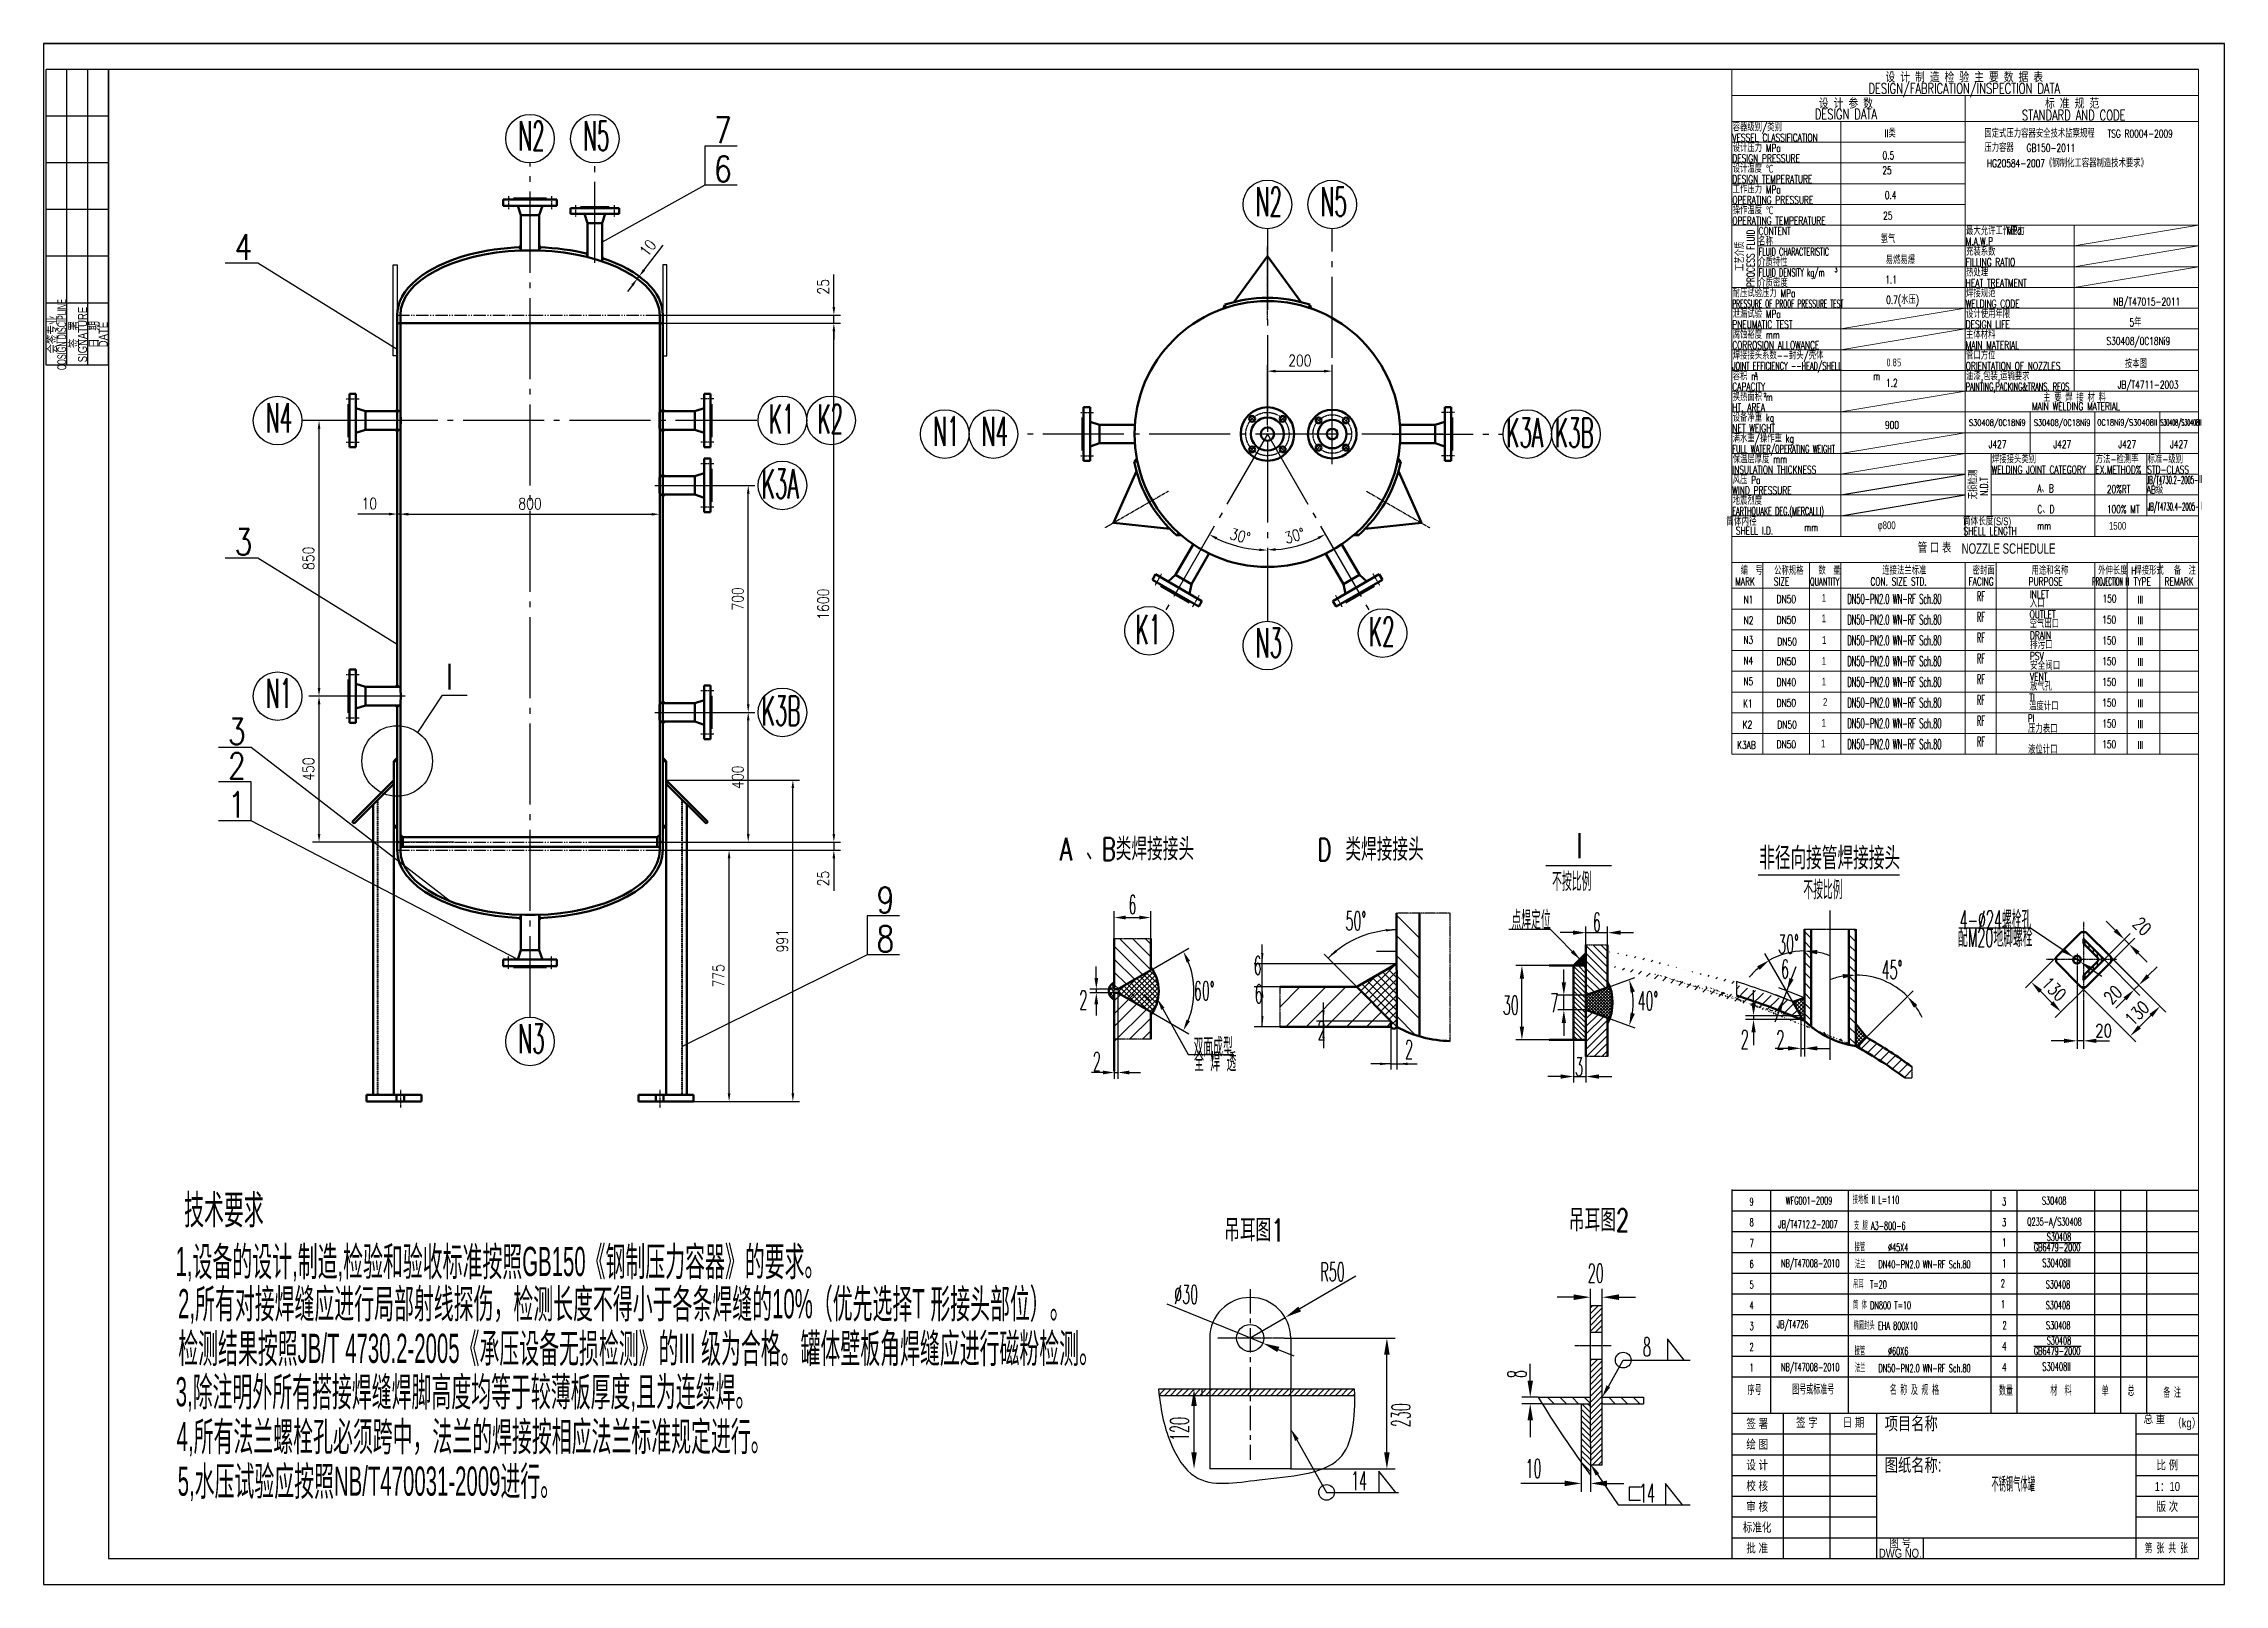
# Model space of a CAD drawing. Header units: millimetres. Extents: x 45618 to 52346, y 25375 to 30127.
import ezdxf
from ezdxf.enums import TextEntityAlignment as Align

# ---------------------------------------------------------------- set-up
doc = ezdxf.new("R2010")
doc.units = ezdxf.units.MM
for name, pattern in [('CENTER2', [1.125, 0.75, -0.125, 0.125, -0.125]), ('CENTERX2', [4, 2.5, -0.5, 0.5, -0.5]), ('HIDDEN', [0.375, 0.25, -0.125]), ('JXX-L', [2.95, 1.9, -0.25, 0.15, -0.25, 0.15, -0.25]), ('JXX-S', [1.7, 0.9, -0.2, 0.1, -0.2, 0.1, -0.2]), ('XX-L', [1.25, 0.75, -0.5]), ('XX-S', [0.5, 0.3, -0.2]), ('ZXX-L', [3.28, 2.5, -0.3, 0.18, -0.3]), ('ZXX-S', [1.27, 0.75, -0.2, 0.12, -0.2])]:
    doc.linetypes.add(name, pattern=pattern)
for name, color, linetype in [('01粗实线层', 7, 'Continuous'), ('08文字层', 1, 'Continuous'), ('09图框与明细表层', 4, 'Continuous'), ('11引出线层', 4, 'Continuous'), ('2', 4, 'Continuous'), ('2细线层', 4, 'Continuous'), ('3', 1, 'CENTER2'), ('7标注层', 4, 'Continuous'), ('_CENTER', 1, 'CENTERX2'), ('DATA', 4, 'Continuous'), ('DIM', 4, 'Continuous'), ('DIMEN', 4, 'Continuous'), ('HIDDEN', 6, 'HIDDEN')]:
    doc.layers.add(name, color=color, linetype=linetype)
for name, color, linetype, lineweight in [('A 粗实线', 7, 'Continuous', 60), ('B 细实线', 4, 'Continuous', 30), ('D 短中心线', 1, 'ZXX-S', 30), ('DRAWING', 7, 'Continuous', 30), ('E 长中心线', 1, 'ZXX-L', 30), ('F 短虚线', 6, 'XX-S', 40), ('G 长虚线', 6, 'XX-L', 40), ('H 短双点线', 3, 'JXX-S', 30), ('I 长双点线', 3, 'JXX-L', 30), ('J 标注尺寸', 2, 'Continuous', 30), ('文字', 4, 'Continuous', 13)]:
    doc.layers.add(name, color=color, linetype=linetype, lineweight=lineweight)
doc.styles.add('HZTXT', font='TXT.SHX', dxfattribs={"width": 0.75, "bigfont": 'HZTXT'})
doc.styles.add('JEREH', font='romans.shx', dxfattribs={"width": 0.7, "bigfont": 'hztxt.shx'})
doc.styles.add('JEREH1', font='isocp.shx', dxfattribs={"width": 0.75, "bigfont": 'hzfs.shx'})
doc.styles.add('PC_TEXTSTYLE', font='romans.shx', dxfattribs={"width": 0.75, "bigfont": 'hztxt.shx'})
doc.styles.get("Standard").update_dxf_attribs({"font": 'arial.ttf'})
doc.styles.add('TH_GBDIM', font='romans.shx', dxfattribs={"width": 0.8, "bigfont": 'gbcbig.shx'})
doc.styles.add('VCADHZ', font='vcadtxt3.shx', dxfattribs={"width": 0.75, "bigfont": 'vcadhz.shx'})
doc.styles.add('残雪', font='romans.shx', dxfattribs={"width": 0.5, "bigfont": 'hztxt.shx'})
doc.dimstyles.new('TH_GBDIM', dxfattribs={"dimscale": 10, "dimtxt": 3.5, "dimasz": 2.5, "dimexe": 2, "dimexo": 0, "dimgap": 1.5, "dimtad": 1, "dimdec": 0, "dimzin": 0, "dimdsep": 46, "dimtxsty": 'TH_GBDIM', "dimcen": 2.5, "dimclrd": 130, "dimclre": 130, "dimclrt": 3, "dimadec": 0, "dimazin": 0, "dimtfac": 0.714286, "dimtdec": 0, "dimtmove": 0, "dimatfit": 3, "dimfxl": 1, "dimtzin": 0, "dimlwd": -1, "dimlwe": -1, "dimarcsym": 0})
doc.dimstyles.new('通用标注4.0', dxfattribs={"dimtxt": 4, "dimasz": 4, "dimexe": 2.5, "dimexo": 0, "dimgap": 1.5, "dimtad": 1, "dimdec": 0, "dimzin": 0, "dimdsep": 46, "dimtxsty": 'HZTXT', "dimcen": 0, "dimadec": 0, "dimazin": 0, "dimtfac": 0.375, "dimtdec": 0, "dimtmove": 2, "dimatfit": 3, "dimfxl": 1, "dimtzin": 0, "dimarcsym": 0})

msp = doc.modelspace()

# ---------------------------------------------------------------- texts
at = {"layer": '08文字层'}
for s, height, width, p in [('不锈钢气体罐', 40, 0.4, (51694.2, 25685.8)), ('1：10', 28, 0.75, (52169.7, 25676.7))]:
    msp.add_text(s, height=height, dxfattribs=dict(at, width=width)).set_placement(p, align=Align.MIDDLE)
at = {"layer": '09图框与明细表层'}
for s, width, p in [('总 重', 0.75, (52129.7, 25886.9)), ('签 署', 0.75, (50904.3, 25871.7)), ('签 字', 0.75, (51057.7, 25875.1)), ('日 期', 0.75, (51201.7, 25875.1)), ('（kg）', 0.75, (52229.5, 25870.9)), ('绘 图', 0.75, (50904.3, 25807.7)), ('设 计', 0.75, (50904.3, 25743.7)), ('比 例', 0.75, (52169.7, 25743.7)), ('校 核', 0.75, (50904.3, 25679.7)), ('标准化', 0.75, (50904.3, 25551.7)), ('审 核', 0.75, (50904.3, 25615.7)), ('版 次', 0.75, (52169.7, 25615.7)), ('批 准', 0.75, (50904.3, 25487.7)), ('图 号', 0.75, (51345.7, 25502.9)), ('第  张  共  张', 0.6, (52166.6, 25488.2)), ('DWG NO.', 0.75, (51345.7, 25470.9))]:
    msp.add_text(s, height=28, dxfattribs=dict(at, width=width)).set_placement(p, align=Align.MIDDLE)
at = {"layer": '09图框与明细表层', "color": 7, "width": 0.75}
for s, p in [('项目名称', (51297.7, 25870.9)), ('图纸名称:', (51297.7, 25742.9))]:
    msp.add_text(s, height=40, dxfattribs=at).set_placement(p, align=Align.MIDDLE_LEFT)
at = {"layer": '2细线层', "ltscale": 80, "style": '残雪', "width": 0.5}
for s, height, p in [('N2', 90, (47082.5, 29797.3)), ('N5', 90, (47282.5, 29797.3)), ('N2', 90, (49357.5, 29594.5)), ('N5', 90, (49557.5, 29594.5)), ('N4', 90, (46303.8, 28927.9)), ('K1', 90, (47855.3, 28923.9)), ('K2', 90, (48005.3, 28923.9)), ('N1', 90, (48362.2, 28886.3)), ('N4', 90, (48512.2, 28886.3)), ('K3A', 90, (50130.4, 28881.9)), ('K3B', 90, (50280.4, 28881.9)), ('K3A', 90, (47833.3, 28724.3)), (' DN50-PN2.0 WN-RF Sch.80', 30, (51172.2, 28399.3)), ('RF', 30, (51582, 28407.3)), ('K1', 90, (48986.6, 28275)), ('K2', 90, (49706.8, 28268)), (' DN50-PN2.0 WN-RF Sch.80', 30, (51172.2, 28335.3)), ('RF', 30, (51582, 28343.3)), ('N3', 90, (49357.5, 28234)), (' DN50-PN2.0 WN-RF Sch.80', 30, (51172.2, 28271.3)), ('RF', 30, (51582, 28279.3)), (' DN50-PN2.0 WN-RF Sch.80', 30, (51172.2, 28207.3)), ('RF', 30, (51582, 28215.3)), ('N1', 90, (46303.8, 28077.9)), (' DN50-PN2.0 WN-RF Sch.80', 30, (51172.2, 28143.3)), ('RF', 30, (51582, 28151.3)), ('K3B', 90, (47833.3, 28024.3)), (' DN50-PN2.0 WN-RF Sch.80', 30, (51172.2, 28079.3)), ('RF', 30, (51582, 28087.3)), (' DN50-PN2.0 WN-RF Sch.80', 30, (51172.2, 28015.3)), ('RF', 30, (51582, 28023.3)), ('RF', 30, (51582, 27959.3)), (' DN50-PN2.0 WN-RF Sch.80', 30, (51172.2, 27951.3)), ('N3', 90, (47082.5, 27012.9)), ('9', 24, (50880.9, 26543.2)), ('8', 24, (50880.9, 26479.2)), ('S30408', 24, (51797.7, 26434.8)), ('7', 24, (50880.9, 26415.2)), ('6', 24, (50880.9, 26351.2)), ('NB/T47008-2010', 24, (50977.9, 26352.9)), ('接管       %%C45X4', 24, (51205, 26402.2)), ('法兰    DN40-PN2.0 WN-RF Sch.80', 24, (51205.9, 26349.6)), ('GB6479-2000', 24, (51758, 26402.3)), ('S30408II', 25.6, (51784, 26353.7)), ('5', 24, (50880.9, 26287.2)), ('4', 24, (50880.9, 26223.2)), ('3', 24, (50880.9, 26159.2)), ('2', 24, (50880.9, 26095.2)), ('接管       %%c60X6', 24, (51205, 26082.2)), ('GB6479-2000', 24, (51758, 26082.3)), ('S30408', 24, (51797.7, 26114.8)), ('1', 24, (50880.9, 26031.2)), ('NB/T47008-2010', 24, (50977.9, 26032.9)), ('法兰    DN50-PN2.0 WN-RF Sch.80', 24, (51205.9, 26029.6)), ('S30408II', 25.6, (51784, 26033.7)), ('序号', 32, (50874.6, 25958.9)), ('图号或标准号', 32, (51012.4, 25960.4)), ('名 称 及 规 格', 32, (51313.3, 25959)), ('数量', 32, (51650.2, 25957)), ('材  料', 32, (51808.8, 25957.2)), ('单', 32, (51966.8, 25955.9)), ('总', 32, (52046.8, 25955.8)), ('备 注', 32, (52157.3, 25950.4))]:
    msp.add_text(s, height=height, dxfattribs=at).set_placement(p)
at = {"layer": '2细线层', "ltscale": 80, "width": 0.5}
for s, p in [('技术要求 ', (46051.2, 26485.6)), ('1,设备的设计,制造,检验和验收标准按照GB150《钢制压力容器》的要求。', (46024.8, 26325.8)), ('2,所有对接焊缝应进行局部射线探伤，检测长度不得小于各条焊缝的10%%%（优先选择T 形接头部位）。', (46032.5, 26195.5)), ('检测结果按照JB/T 4730.2-2005《承压设备无损检测》的III 级为合格。罐体壁板角焊缝应进行磁粉检测。', (46033.1, 26057.9)), ('3,除注明外所有搭接焊缝焊脚高度均等于较薄板厚度,且为连续焊。', (46025.1, 25923.9)), ('4,所有法兰螺栓孔必须跨中，法兰的焊接按相应法兰标准规定进行。', (46028.2, 25786.1)), ('5,水压试验应按照NB/T470031-2009进行。', (46031.3, 25648.3))]:
    msp.add_text(s, height=90, dxfattribs=at).set_placement(p)
at = {"layer": '2细线层', "ltscale": 80, "style": '残雪', "width": 0.5}
for s, p in [('WFG001-2009', (50992.1, 26558.6)), ('接地板 II L=110', (51199.1, 26560.9)), ('JB/T4712.2-2007', (50969.6, 26485.5)), ('支 腿 A3-800-6', (51202.8, 26480.8)), ('吊耳  T=20', (51200.2, 26299.6)), ('筒 体 DN800 T=10', (51200.2, 26235.6)), ('JB/T4726', (50965, 26176.7)), ('椭圆封头 EHA 800X10', (51201.8, 26172.4))]:
    msp.add_text(s, height=24, dxfattribs=at).set_placement(p, align=Align.MIDDLE_LEFT)
for s, p in [('3', (51666.2, 26555.5)), ('Q235-A/S30408', (51821.2, 26491.5)), ('S30408', (51820.6, 26558.1)), ('3', (51666.2, 26491.5)), ('2', (51662.1, 26303.1)), ('S30408', (51832.3, 26299.9)), ('1', (51662.1, 26239.1)), ('S30408', (51832.3, 26235.9)), ('2', (51667.6, 26173.5)), ('S30408', (51833.1, 26173.5))]:
    msp.add_text(s, height=24, dxfattribs=at).set_placement(p, align=Align.MIDDLE)
at = {"layer": '7标注层', "style": 'PC_TEXTSTYLE', "width": 0.8}
for s, p in [('7', (47686, 29820.1)), ('6', (47686, 29700.1)), ('4', (46206.9, 29459.6)), ('3', (46206.9, 28549.9)), ('I', (46859.4, 28134.5)), ('3', (46186.4, 27965.2)), ('2', (46186.4, 27859.6)), ('1', (46186.4, 27739.6)), ('9', (48187.4, 27445.7)), ('8', (48187.4, 27325.7))]:
    msp.add_text(s, height=80, dxfattribs=at).set_placement(p)
at = {"layer": 'DATA', "style": 'VCADHZ', "width": 0.75}
for s, p in [('筒体内径', (50856, 28655.7)), ('筒体长度(S/S)', (51613.5, 28653.3)), ('φ800', (51303.6, 28637.9)), ('1500', (52016.2, 28639.6))]:
    msp.add_text(s, height=24, dxfattribs=at).set_placement(p, align=Align.MIDDLE)
at = {"layer": 'DATA'}
for s, height, style, width, p in [(' 1', 24, 'VCADHZ', 0.75, (51096.9, 28405.4)), (' 1', 24, 'VCADHZ', 0.75, (51096.5, 28342.4)), (' 1', 24, 'VCADHZ', 0.75, (51097.7, 28275.4)), ('排污口', 24, 'VCADHZ', 0.75, (51746, 28260.1)), (' 1', 24, 'VCADHZ', 0.75, (51097.1, 28211.4)), ('安全阀口', 24, 'VCADHZ', 0.75, (51746, 28196.1)), (' 1', 24, 'VCADHZ', 0.75, (51097.1, 28147.4)), ('2', 24, 'VCADHZ', 0.75, (51107.4, 28084.5)), (' 1', 24, 'VCADHZ', 0.75, (51096.2, 28020.1)), (' 1', 24, 'VCADHZ', 0.75, (51094.3, 27956.1)), ('1', 25, 'JEREH', 0.7, (51659.3, 26416.6)), ('1', 25, 'JEREH', 0.7, (51659.3, 26352.6)), ('4', 25, 'JEREH', 0.7, (51659.3, 26096.6)), ('4', 25, 'JEREH', 0.7, (51659.3, 26032.6))]:
    msp.add_text(s, height=height, dxfattribs=dict(at, style=style, width=width)).set_placement(p)
at = {"layer": 'DATA', "style": '残雪', "width": 0.5}
for s, p in [('8', (50191.9, 26011)), ('230', (49834.1, 25859.6)), ('120', (49150.4, 25817.2))]:
    msp.add_text(s, height=57.6, rotation=90, dxfattribs=at).set_placement(p)
at = {"layer": 'DIM', "color": 4, "style": '残雪', "width": 0.5}
for s, p in [('不按比例', (50271.6, 27542.1)), ('不按比例', (51046.7, 27516.5)), ('点焊定位', (50146.3, 27423.6)), ('双面成型', (49165.4, 27031.7)), ('全 焊 透', (49167.1, 26985.9)), ('8', (50551.9, 26107.1)), ('14', (49651.4, 25694.6)), ('14', (50540, 25655.9))]:
    msp.add_text(s, height=57.6, dxfattribs=at).set_placement(p, align=Align.MIDDLE_LEFT)
for s, p in [('6', (48977, 27471.5)), ('2', (48825.4, 27177.2)), ('2', (48867.1, 26987.4))]:
    msp.add_text(s, height=57.6, dxfattribs=at).set_placement(p, align=Align.MIDDLE_CENTER)
for s, p in [('50%%d', (49666, 27392.1)), ('6', (49362.9, 27254.7)), ('6', (49366.1, 27167.2))]:
    msp.add_text(s, height=57.6, dxfattribs=at).set_placement(p, align=Align.CENTER)
msp.add_text('60%%d', height=57.6, dxfattribs=at).set_placement((49198.4, 27205.8), align=Align.MIDDLE)
for s, p in [('2', (49548.1, 27054.3)), ('2', (49818.1, 26995.8)), ('R50', (49556.6, 26309.9)), ('20', (50381.7, 26305.7)), ('%%C30', (49105.5, 26240.4)), ('10', (50189.6, 25703.8))]:
    msp.add_text(s, height=57.6, dxfattribs=at).set_placement(p)
at = {"layer": 'DIM', "color": 4, "char_height": 57.6, "attachment_point": 5, "style": '残雪'}
for s, insert in [('4-∅24螺栓孔', (51639.4, 27424.1)), ('6', (50409.4, 27417.7)), ('配M20地脚螺栓', (51638.9, 27369.7)), ('30°', (51000.9, 27349.8)), ('6', (50990.2, 27272.6)), ('45°', (51320.2, 27270.6)), ('30', (50144.1, 27160.8)), ('7', (50278.1, 27168.7)), ('40°', (50567.1, 27174.9)), ('2', (50865.9, 27055.8)), ('2', (50975.8, 27054.4)), ('3', (50354.8, 26971.4))]:
    msp.add_mtext(s, dxfattribs=dict(at, insert=insert))
at = {"layer": 'F 短虚线', "style": 'HZTXT', "width": 0.7}
for s, height, p in [('A 、B类焊接接头', 69, (48960.1, 27645.8)), ('D 类焊接接头', 69, (49711.5, 27644.6)), ('I', 77, (50356.6, 27652.8)), ('非径向接管焊接接头', 69, (51127.8, 27618.1)), ('吊耳图2', 69, (50416.5, 26499.9)), ('吊耳图1', 69, (49353.1, 26469))]:
    msp.add_text(s, height=height, dxfattribs=at).set_placement(p, align=Align.MIDDLE)
at = {"layer": '文字'}
for s, height, style, width, p in [('DESIGN/FABRICATION/INSPECTION DATA', 32, 'JEREH', 0.7, (51543.2, 29972.9)), ('设 计 制 造 检 验 主 要 数 据 表', 32, 'JEREH', 0.7, (51543.2, 30007.5)), ('设 计 参 数', 32, 'JEREH', 0.7, (51178.1, 29926.5)), ('设 计 参 数', 32, 'JEREH', 0.7, (51178.1, 29926.5)), ('标 准 规 范', 32, 'JEREH', 0.7, (51875.9, 29926.3)), ('标 准 规 范', 32, 'JEREH', 0.7, (51875.9, 29926.3)), ('DESIGN DATA', 32, 'JEREH', 0.7, (51178.1, 29893.5)), ('DESIGN DATA', 32, 'JEREH', 0.7, (51178.1, 29893.5)), ('STANDARD AND CODE', 32, 'JEREH', 0.7, (51880.8, 29890.4)), ('STANDARD AND CODE', 32, 'JEREH', 0.7, (51880.8, 29890.4)), ('MAIN WELDING MATERIAL', 24, 'JEREH', 0.7, (51887.9, 28996)), ('MAIN WELDING MATERIAL', 24, 'JEREH', 0.7, (51887.9, 28996)), ('主 要 焊 接 材 料', 24, 'JEREH', 0.7, (51883.3, 29022.7)), ('主 要 焊 接 材 料', 24, 'JEREH', 0.7, (51883.3, 29022.7)), ('J427', 24, 'JEREH', 0.7, (51645.8, 28879)), ('J427', 24, 'JEREH', 0.7, (51845.8, 28879)), ('J427', 24, 'JEREH', 0.7, (52045.8, 28879)), ('J427', 24, 'JEREH', 0.7, (52205.8, 28879)), ('NOZZLE SCHEDULE', 32, 'VCADHZ', 0.7, (51679.7, 28553.6)), ('MARK', 24, 'JEREH', 0.7, (50867, 28455.9)), ('SIZE', 24, 'JEREH', 0.7, (50979.7, 28455.9)), ('QUANTITY ', 24, 'JEREH', 0.62, (51117.7, 28455.7)), ('CON. SIZE STD.', 24, 'JEREH', 0.7, (51340.4, 28455.9)), ('FACING', 24, 'JEREH', 0.7, (51595, 28455.9)), ('PURPOSE', 24, 'JEREH', 0.7, (51794.5, 28455.9)), ('PROJECTION H', 24, 'JEREH', 0.4, (51995.1, 28455.9)), ('TYPE', 24, 'JEREH', 0.7, (52092.4, 28455.8)), ('REMARK', 24, 'JEREH', 0.7, (52206.2, 28455.9))]:
    msp.add_text(s, height=height, dxfattribs=dict(at, style=style, width=width)).set_placement(p, align=Align.CENTER)
for s, height, style, width, p in [('容器级别/类别             ', 24, 'JEREH', 0.7, (50828.7, 29857)), ('容器级别/类别             ', 24, 'JEREH', 0.7, (50828.7, 29857)), ('VESSEL CLASSIFICATION', 24, 'JEREH', 0.7, (50827.6, 29824.9)), ('VESSEL CLASSIFICATION', 24, 'JEREH', 0.7, (50827.6, 29824.9)), ('设计压力 MPa', 24, 'JEREH', 0.7, (50828.7, 29793)), ('II类', 24, 'JEREH', 0.7, (51297.7, 29837.9)), ('  压力容器   GB150-2011', 24, 'JEREH', 0.7, (51582.2, 29793.4)), ('  压力容器   GB150-2011', 24, 'JEREH', 0.7, (51582.2, 29793.4)), ('  固定式压力容器安全技术监察规程   TSG R0004-2009', 24, 'JEREH', 0.7, (51582.2, 29837.4)), ('  固定式压力容器安全技术监察规程   TSG R0004-2009', 24, 'JEREH', 0.7, (51582.2, 29837.4)), ('设计温度 ℃', 24, 'JEREH', 0.7, (50828.7, 29729)), ('DESIGN PRESSURE', 24, 'JEREH', 0.7, (50827.6, 29760.9)), ('DESIGN PRESSURE', 24, 'JEREH', 0.7, (50827.6, 29760.9)), ('HG20584-2007《钢制化工容器制造技术要求》', 24, 'JEREH', 0.7, (51613, 29745.8)), ('工作压力 MPa', 24, 'JEREH', 0.7, (50828.7, 29665)), ('DESIGN TEMPERATURE', 24, 'JEREH', 0.7, (50827.6, 29696.9)), ('DESIGN TEMPERATURE', 24, 'JEREH', 0.7, (50827.6, 29696.9)), ('操作温度 ℃', 24, 'JEREH', 0.7, (50828.7, 29601)), ('OPERATING PRESSURE', 24, 'JEREH', 0.7, (50827.6, 29632.9)), ('OPERATING PRESSURE', 24, 'JEREH', 0.7, (50827.6, 29632.9)), ('OPERATING TEMPERATURE', 24, 'JEREH', 0.7, (50827.6, 29568.9)), ('OPERATING TEMPERATURE', 24, 'JEREH', 0.7, (50827.6, 29568.9)), ('CONTENT', 24, 'JEREH', 0.7, (50908.7, 29537)), ('CONTENT', 24, 'JEREH', 0.7, (50908.7, 29537)), ('最大允许工作压力', 24, 'JEREH', 0.7, (51548.7, 29537)), ('最大允许工作压力', 24, 'JEREH', 0.7, (51548.7, 29537)), ('MPa', 24, 'JEREH', 0.7, (51674.3, 29538.3)), ('名称', 24, 'JEREH', 0.7, (50907.6, 29504.9)), ('名称', 24, 'JEREH', 0.7, (50907.6, 29504.9)), ('FLUID CHARACTERISTIC', 24, 'JEREH', 0.6, (50908.7, 29473)), ('易燃易爆', 24, 'JEREH', 0.7, (51300.6, 29447.1)), ('充装系数', 24, 'JEREH', 0.7, (51548.7, 29473)), ('充装系数', 24, 'JEREH', 0.7, (51548.7, 29473)), ('M.A.W.P', 24, 'JEREH', 0.7, (51547.6, 29504.9)), ('M.A.W.P', 24, 'JEREH', 0.7, (51547.6, 29504.9)), ('介质特性', 24, 'JEREH', 0.7, (50907.6, 29440.9)), ('介质特性', 24, 'JEREH', 0.7, (50907.6, 29440.9)), ('介质密度', 24, 'JEREH', 0.7, (50907.6, 29376.9)), ('介质密度', 24, 'JEREH', 0.7, (50907.6, 29376.9)), ('FLUID DENSITY kg/m ', 24, 'JEREH', 0.6, (50908.7, 29409)), ('3', 12, 'JEREH', 0.7, (51143.3, 29422.5)), ('3', 12, 'JEREH', 0.7, (51143.3, 29422.5)), ('1.1', 24, 'JEREH', 0.7, (51299.2, 29387.3)), ('热处理', 24, 'JEREH', 0.7, (51548.7, 29409)), ('热处理', 24, 'JEREH', 0.7, (51548.7, 29409)), ('FILLING RATIO', 24, 'JEREH', 0.7, (51547.6, 29440.9)), ('FILLING RATIO', 24, 'JEREH', 0.7, (51547.6, 29440.9)), ('PRESSURE OF PROOF PRESSURE TEST ', 24, 'JEREH', 0.45, (50827.6, 29312.9)), ('耐压试验压力 MPa', 24, 'JEREH', 0.7, (50828.7, 29345)), ('0.7(水压)', 24, 'JEREH', 0.7, (51302.2, 29324.6)), ('WELDING CODE', 24, 'JEREH', 0.7, (51547.6, 29312.9)), ('WELDING CODE', 24, 'JEREH', 0.7, (51547.6, 29312.9)), ('焊接规范', 24, 'JEREH', 0.7, (51548.7, 29345)), ('焊接规范', 24, 'JEREH', 0.7, (51548.7, 29345)), ('HEAT TREATMENT', 24, 'JEREH', 0.7, (51547.6, 29376.9)), ('HEAT TREATMENT', 24, 'JEREH', 0.7, (51547.6, 29376.9)), ('NB/T47015-2011', 24, 'JEREH', 0.7, (52002.9, 29318.9)), ('NB/T47015-2011', 24, 'JEREH', 0.7, (52002.9, 29318.9)), ('泄漏试验 MPa', 24, 'JEREH', 0.7, (50828.7, 29281)), ('PNEUMATIC TEST', 24, 'JEREH', 0.7, (50827.6, 29248.9)), ('PNEUMATIC TEST', 24, 'JEREH', 0.7, (50827.6, 29248.9)), ('设计使用年限 ', 24, 'JEREH', 0.7, (51548.7, 29281)), ('设计使用年限 ', 24, 'JEREH', 0.7, (51548.7, 29281)), ('DESIGN LIFE', 24, 'JEREH', 0.7, (51547.6, 29248.9)), ('DESIGN LIFE', 24, 'JEREH', 0.7, (51547.6, 29248.9)), ('5年', 24, 'JEREH', 0.7, (52052.8, 29254.9)), ('腐蚀裕度 mm', 24, 'JEREH', 0.7, (50828.7, 29217)), ('CORROSION ALLOWANCE', 24, 'JEREH', 0.7, (50827.6, 29184.9)), ('CORROSION ALLOWANCE', 24, 'JEREH', 0.7, (50827.6, 29184.9)), ('主体材料', 24, 'JEREH', 0.7, (51548.7, 29217)), ('主体材料', 24, 'JEREH', 0.7, (51548.7, 29217)), ('MAIN MATERIAL', 24, 'JEREH', 0.7, (51547.6, 29184.9)), ('MAIN MATERIAL', 24, 'JEREH', 0.7, (51547.6, 29184.9)), ('S30408/0C18Ni9', 24, 'JEREH', 0.7, (51982, 29197.4)), ('JOINT EFFICIENCY --HEAD/SHELL ', 24, 'JEREH', 0.5, (50827.6, 29120.9)), ('焊接接头系数--封头/壳体', 24, 'JEREH', 0.7, (50828.7, 29153)), ('焊接接头系数', 24, 'JEREH', 0.7, (50828.7, 29153)), ('0.85', 24, 'JEREH1', 0.7, (51303.1, 29131.7)), ('管口方位', 24, 'JEREH', 0.7, (51548.7, 29153)), ('管口方位', 24, 'JEREH', 0.7, (51548.7, 29153)), ('ORIENTATION OF NOZZLES', 24, 'JEREH', 0.7, (51547.6, 29120.9)), ('ORIENTATION OF NOZZLES', 24, 'JEREH', 0.7, (51547.6, 29120.9)), ('按本图', 24, 'JEREH', 0.7, (52038.7, 29126.9)), ('按本图', 24, 'JEREH', 0.7, (52038.7, 29126.9)), ('容积                               m', 24, 'JEREH', 0.7, (50828.7, 29089)), ('容积 m', 24, 'JEREH', 0.7, (50828.7, 29089)), ('CAPACITY', 24, 'JEREH', 0.7, (50827.6, 29056.9)), ('CAPACITY', 24, 'JEREH', 0.7, (50827.6, 29056.9)), ('3', 12, 'JEREH', 0.7, (50896, 29099.9)), ('3', 12, 'JEREH', 0.7, (50896, 29099.9)), ('1.2', 24, 'JEREH', 0.7, (51301.7, 29068.6)), ('油漆,包装,运输要求', 24, 'JEREH', 0.7, (51548.7, 29089)), ('油漆,包装,运输要求', 24, 'JEREH', 0.7, (51548.7, 29089)), ('PAINTING,PACKING&TRANS. REQS', 24, 'JEREH', 0.5, (51547.6, 29056.9)), ('JB/T4711-2003', 24, 'JEREH', 0.7, (52016.4, 29062.9)), ('JB/T4711-2003', 24, 'JEREH', 0.7, (52016.4, 29062.9)), ('换热面积 m', 24, 'JEREH', 0.7, (50828.7, 29025)), ('HT. AREA', 24, 'JEREH', 0.7, (50827.6, 28992.9)), ('HT. AREA', 24, 'JEREH', 0.7, (50827.6, 28992.9)), ('2', 12, 'JEREH', 0.7, (50924, 29037)), ('2', 12, 'JEREH', 0.7, (50924, 29037)), ('设备净重 kg', 24, 'JEREH', 0.7, (50828.7, 28961)), ('NET WEIGHT', 24, 'JEREH', 0.7, (50827.6, 28928.9)), ('900', 24, 'JEREH', 0.7, (51298.6, 28938.6)), ('S30408/0C18Ni9', 19.2, 'JEREH', 0.7, (51557.8, 28948.3)), ('S30408/0C18Ni9', 19.2, 'JEREH', 0.7, (51757.8, 28948.3)), ('0C18Ni9/S30408II', 19.2, 'JEREH', 0.7, (51953.6, 28948.8)), ('S30408/S30408II', 19.2, 'JEREH', 0.45, (52148.7, 28948.7)), ('满水重/操作重 kg', 24, 'JEREH', 0.7, (50828.7, 28897)), ('FULL WATER/OPERATING WEIGHT', 24, 'JEREH', 0.55, (50827.6, 28864.9)), ('保温层厚度 mm', 24, 'JEREH', 0.7, (50828.7, 28833)), ('INSULATION THICKNESS', 24, 'JEREH', 0.7, (50827.6, 28800.9)), ('WELDING JOINT CATEGORY', 24, 'JEREH', 0.7, (51627.6, 28800.9)), ('焊接接头类别', 24, 'JEREH', 0.7, (51628.7, 28833)), ('方法-检测率', 24, 'JEREH', 0.7, (51948.7, 28833)), ('EX.METHOD%%%', 24, 'JEREH', 0.7, (51947.6, 28800.9)), ('JB/T4730.2-2005-Ⅲ', 24, 'JEREH', 0.4, (52105.8, 28769.3)), ('标准-级别', 24, 'JEREH', 0.7, (52108.7, 28833)), ('STD-CLASS', 24, 'JEREH', 0.7, (52107.6, 28800.9)), ('WIND PRESSURE', 24, 'JEREH', 0.7, (50827.6, 28736.9)), ('地震烈度', 24, 'JEREH', 0.7, (50828.7, 28705)), ('风压 Pa', 24, 'JEREH', 0.7, (50828.7, 28769)), ('A、B', 24, 'JEREH', 0.7, (51768.5, 28742.9)), ('20%%%RT', 24, 'JEREH', 0.7, (51983.1, 28740.7)), ('AB级', 24, 'JEREH', 0.7, (52106.2, 28739.3)), ('EARTHQUAKE DEG.(MERCALLI)', 24, 'JEREH', 0.6, (50827.6, 28672.9)), ('C、D', 24, 'JEREH', 0.7, (51768.5, 28678.9)), ('100%%% MT', 24, 'JEREH', 0.7, (51983.3, 28678.9)), ('JB/T4730.4-2005-Ⅰ', 24, 'JEREH', 0.4, (52109.1, 28687)), ('管 口 表', 32, 'VCADHZ', 0.7, (51399.5, 28556.2)), ('N1', 24, 'JEREH', 0.7, (50862.4, 28400.2)), ('DN50', 24, 'JEREH', 0.7, (50964.4, 28401.5)), ('入口', 24, 'JEREH', 0.7, (51745.5, 28388.1)), ('INLET ', 24, 'JEREH', 0.7, (51745.5, 28416.5)), ('150', 24, 'JEREH', 0.7, (51969.8, 28403.3)), ('III', 24, 'JEREH', 0.7, (52077.8, 28399.9)), ('N2', 24, 'JEREH', 0.7, (50862.4, 28336.2)), ('DN50', 24, 'JEREH', 0.7, (50964.4, 28337.5)), ('空气出口', 24, 'JEREH', 0.7, (51744.8, 28325.3)), ('OUTLET', 24, 'JEREH', 0.7, (51744.8, 28354.9)), ('150', 24, 'JEREH', 0.7, (51968.9, 28338)), ('III', 24, 'JEREH', 0.7, (52077.8, 28335.9)), ('N3', 24, 'JEREH', 0.7, (50861.9, 28275.8)), ('DN50', 24, 'JEREH', 0.7, (50966.6, 28270.4)), ('DRAIN', 24, 'JEREH', 0.7, (51746, 28290.2)), ('150', 24, 'JEREH', 0.7, (51968.9, 28274)), ('III', 24, 'JEREH', 0.7, (52077.8, 28271.9)), ('N4', 24, 'JEREH', 0.7, (50861.9, 28211.8)), ('DN50', 24, 'JEREH', 0.7, (50964.4, 28209.5)), ('PSV', 24, 'JEREH', 0.7, (51746, 28226.2)), ('150', 24, 'JEREH', 0.7, (51968.9, 28210)), ('III', 24, 'JEREH', 0.7, (52077.8, 28207.9)), ('N5', 24, 'JEREH', 0.7, (50861.9, 28147.8)), ('DN40', 24, 'JEREH', 0.7, (50964.4, 28145.5)), ('放气孔', 24, 'JEREH', 0.7, (51746, 28132.1)), ('VENT', 24, 'JEREH', 0.7, (51746, 28162.2)), ('150', 24, 'JEREH', 0.7, (51968.9, 28146)), ('III', 24, 'JEREH', 0.7, (52077.8, 28143.9)), ('K1', 24, 'JEREH', 0.7, (50860.9, 28079.5)), ('DN50', 24, 'JEREH', 0.7, (50964.4, 28081.5)), ('PI', 24, 'JEREH', 0.7, (51739, 28034.1)), ('温度计口', 24, 'JEREH', 0.7, (51743.2, 28071)), ('TI', 24, 'JEREH', 0.7, (51743.8, 28097.8)), ('150', 24, 'JEREH', 0.7, (51968.9, 28082)), ('III', 24, 'JEREH', 0.7, (52077.8, 28079.9)), ('K2', 24, 'JEREH', 0.7, (50859.6, 28014.3)), ('DN50', 24, 'JEREH', 0.7, (50966.6, 28014.4)), ('压力表口 ', 24, 'JEREH', 0.7, (51740, 28001.3)), ('150', 24, 'JEREH', 0.7, (51968.9, 28018)), ('III', 24, 'JEREH', 0.7, (52077.8, 28015.9)), ('K3AB', 24, 'JEREH', 0.7, (50842.3, 27951.6)), ('DN50', 24, 'JEREH', 0.7, (50964.4, 27953.5)), ('液位计口', 24, 'JEREH', 0.7, (51740, 27937.3)), ('150', 24, 'JEREH', 0.7, (51968.9, 27954)), ('III', 24, 'JEREH', 0.7, (52077.8, 27951.9))]:
    msp.add_text(s, height=height, dxfattribs=dict(at, style=style, width=width)).set_placement(p)
at = {"layer": '文字', "style": 'JEREH', "width": 0.7}
for s, p in [('25', (51304.7, 29736.3)), ('0.5', (51309.2, 29781.9)), ('0.4', (51315.8, 29659.6)), ('25', (51307.3, 29596)), ('氢气', (51307.9, 29527.9)), ('SHELL I.D.', (50896.1, 28624.5)), ('mm', (51071, 28634.7)), ('SHELL LENGTH', (51623, 28623.3)), ('mm', (51789.4, 28639.9))]:
    msp.add_text(s, height=24, dxfattribs=at).set_placement(p, align=Align.MIDDLE)
for s, p in [('PROCESS FLUID', (50895.9, 29464.5)), ('PROCESS FLUID', (50895.9, 29464.5)), ('工艺介质', (50863.4, 29470.9)), ('工艺介质', (50863.4, 29470.9)), ('无损检测', (51583.4, 28766.9)), ('N.D.T', (51615.9, 28760.5))]:
    msp.add_text(s, height=24, rotation=90, dxfattribs=at).set_placement(p, align=Align.CENTER)
for s, p in [('编  号', (50853.2, 28501.4)), ('公称规格', (50956.7, 28500.9)), ('数  量', (51093.2, 28501.4)), ('连接法兰标准', (51290.3, 28501.4)), ('密封面', (51568.9, 28501.4)), ('用途和名称', (51750.9, 28501.4)), ('外伸长度 H', (51956.2, 28501.4)), ('焊接形式', (52067.9, 28501.3)), ('备  注', (52189.5, 28501.4))]:
    msp.add_text(s, height=24, dxfattribs=at).set_placement(p, align=Align.MIDDLE_LEFT)

# ---------------------------------------------------------------- blocks, each defined once
blk = doc.blocks.new('A$C52DB683A')
at = {"layer": '09图框与明细表层', "color": 7}
for p, q in [((24, 114), (0, 114)), ((0, 0), (0, 114)), ((24, 0), (24, 114)), ((24, 0), (0, 0))]:
    blk.add_line(p, q, dxfattribs=at)
at = {"layer": '11引出线层'}
for p, q in [((8, 0), (8, 114)), ((16, 0), (16, 114)), ((24, 96), (0, 96)), ((24, 78), (0, 78)), ((24, 60), (0, 60)), ((24, 42), (0, 42)), ((24, 24), (0, 24))]:
    blk.add_line(p, q, dxfattribs=at)
at = {"layer": '09图框与明细表层', "color": 7}
for s, width, p in [('会签专业', 0.75, (2.25, 11.83)), ('COSIGN DISCIPLINE', 0.5, (6, 11.83)), ('SIGNATURE', 0.75, (14, 11.83)), ('签   署', 0.75, (10.5, 11.83)), ('日   期', 0.75, (18.25, 11.83)), ('DATE', 0.75, (22, 11.83))]:
    blk.add_text(s, height=3.5, rotation=90, dxfattribs=dict(at, width=width)).set_placement(p, align=Align.MIDDLE)
blk = doc.blocks.new('*U76')
at = {"layer": 'A 粗实线'}
for points in [[(-131.2, -66.6), (-136.4, -78.9, -0.005373), (-128.1, -76.1)], [(131.2, -66.6), (136.4, -78.9, 0.005373), (128.1, -76.1)]]:
    blk.add_hatch(color=256, dxfattribs=at).paths.add_polyline_path(points)
for p, q in [((0, 83.1), (-102.7, -58.3)), ((0, 83.1), (102.7, -58.3)), ((-131.2, -66.6), (-136.4, -78.9)), ((-128.1, -76.1), (-131.2, -66.6)), ((128.1, -76.1), (131.2, -66.6)), ((131.2, -66.6), (136.4, -78.9))]:
    blk.add_line(p, q, dxfattribs=at)
blk.add_arc((0, -465.5), 420, 71.8, 108.2, dxfattribs=at)
at = {"layer": 'D 短中心线'}
blk.add_line((0, -112.8), (0, 112.8), dxfattribs=at)
blk = doc.blocks.new('*U77')
at = {"color": 0, "linetype": 'ByBlock', "lineweight": -2, "transparency": 16777216}
blk.add_blockref('*U76', (49439.3, 28889.3), dxfattribs=at)
for p, rotation in [((49036.2, 28191), 120), ((49842.5, 28191), 240)]:
    blk.add_blockref('*U76', p, dxfattribs=dict(at, rotation=rotation))
blk = doc.blocks.new('*D78')
at = {"layer": 'Defpoints', "color": 0, "transparency": 16777216}
for p in [(51996, 27308.9), (51904.1, 27217), (52147.2, 27157.7)]:
    blk.add_point(p, dxfattribs=at)
at = {"layer": 'DIM', "color": 0, "lineweight": -2, "transparency": 16777216}
for p, q in [((51996, 27308.9), (52164.8, 27140.1)), ((51904.1, 27217), (52072.9, 27048.1)), ((52083.5, 27094.1), (52118.9, 27129.5))]:
    blk.add_line(p, q, dxfattribs=at)
at = {"layer": 'DIM', "color": 0, "transparency": 16777216}
for points in [[(52114.2, 27134.2), (52123.6, 27124.8), (52147.2, 27157.7)], [(52078.8, 27098.8), (52088.2, 27089.4), (52055.2, 27065.8)]]:
    blk.add_solid(points, dxfattribs=at)
at = {"layer": 'DIM', "color": 0, "transparency": 16777216, "insert": (52076.4, 27136.5), "char_height": 40, "attachment_point": 5, "rotation": 45, "style": 'HZTXT'}
blk.add_mtext('130', dxfattribs=at)
blk = doc.blocks.new('*D79')
at = {"layer": 'Defpoints', "color": 0, "transparency": 16777216}
for p in [(51891.1, 27280.8), (51911.1, 27178.1), (51891.1, 27051.3)]:
    blk.add_point(p, dxfattribs=at)
at = {"layer": 'DIM', "color": 0, "lineweight": -2, "transparency": 16777216}
for p, q in [((51891.1, 27280.8), (51891.1, 27026.3)), ((51911.1, 27178.1), (51911.1, 27026.3)), ((51851.1, 27051.3), (51811.1, 27051.3)), ((51911.1, 27051.3), (51891.1, 27051.3)), ((51951.1, 27051.3), (51991.1, 27051.3))]:
    blk.add_line(p, q, dxfattribs=at)
at = {"layer": 'DIM', "color": 0, "transparency": 16777216}
for points in [[(51851.1, 27057.9), (51851.1, 27044.6), (51891.1, 27051.3)], [(51951.1, 27057.9), (51951.1, 27044.6), (51911.1, 27051.3)]]:
    blk.add_solid(points, dxfattribs=at)
at = {"layer": 'DIM', "color": 0, "transparency": 16777216, "insert": (51973.1, 27082.6), "char_height": 40, "attachment_point": 5, "style": 'HZTXT'}
blk.add_mtext('20', dxfattribs=at)
blk = doc.blocks.new('*D80')
at = {"layer": 'Defpoints', "color": 0, "transparency": 16777216}
for p in [(51826.3, 27308.9), (51918.2, 27217), (51841.7, 27140.5)]:
    blk.add_point(p, dxfattribs=at)
at = {"layer": 'DIM', "color": 0, "lineweight": -2, "transparency": 16777216}
for p, q in [((51826.3, 27308.9), (51732.1, 27214.7)), ((51778.1, 27204.1), (51813.4, 27168.8)), ((51918.2, 27217), (51824, 27122.8))]:
    blk.add_line(p, q, dxfattribs=at)
at = {"layer": 'DIM', "color": 0, "transparency": 16777216}
for points in [[(51782.8, 27208.8), (51773.3, 27199.4), (51749.8, 27232.4)], [(51818.1, 27173.5), (51808.7, 27164.1), (51841.7, 27140.5)]]:
    blk.add_solid(points, dxfattribs=at)
at = {"layer": 'DIM', "color": 0, "transparency": 16777216, "insert": (51820.5, 27211.2), "char_height": 40, "attachment_point": 5, "rotation": 315, "style": 'HZTXT'}
blk.add_mtext('130', dxfattribs=at)
blk = doc.blocks.new('*D81')
at = {"layer": 'Defpoints', "color": 0, "transparency": 16777216}
for p in [(51984.9, 27320), (51970.8, 27305.8), (52067.5, 27209.1)]:
    blk.add_point(p, dxfattribs=at)
at = {"layer": 'DIM', "color": 0, "lineweight": -2, "transparency": 16777216}
for p, q in [((51984.9, 27320), (52099.3, 27205.6)), ((51970.8, 27305.8), (52085.2, 27191.4)), ((52110, 27251.5), (52138.2, 27279.8)), ((52081.7, 27223.2), (52067.5, 27209.1)), ((52039.2, 27180.8), (52011, 27152.5))]:
    blk.add_line(p, q, dxfattribs=at)
at = {"layer": 'DIM', "color": 0, "transparency": 16777216}
for points in [[(52105.2, 27256.2), (52114.7, 27246.8), (52081.7, 27223.2)], [(52034.5, 27185.5), (52044, 27176.1), (52067.5, 27209.1)]]:
    blk.add_solid(points, dxfattribs=at)
at = {"layer": 'DIM', "color": 0, "transparency": 16777216, "insert": (52001.7, 27193.4), "char_height": 40, "attachment_point": 5, "rotation": 45, "style": 'HZTXT'}
blk.add_mtext('20', dxfattribs=at)
blk = doc.blocks.new('*D82')
at = {"layer": 'Defpoints', "color": 0, "transparency": 16777216}
for p in [(52051.2, 27350), (51974.8, 27301.8), (51988.9, 27287.7)]:
    blk.add_point(p, dxfattribs=at)
at = {"layer": 'DIM', "color": 0, "lineweight": -2, "transparency": 16777216}
for p, q in [((52008.8, 27392.4), (51980.5, 27420.7)), ((51974.8, 27301.8), (52054.7, 27381.8)), ((51988.9, 27287.7), (52068.9, 27367.7)), ((52037.1, 27364.1), (52051.2, 27350)), ((52079.5, 27321.7), (52107.8, 27293.4))]:
    blk.add_line(p, q, dxfattribs=at)
at = {"layer": 'DIM', "color": 0, "transparency": 16777216}
for points in [[(52013.5, 27397.1), (52004.1, 27387.7), (52037.1, 27364.1)], [(52084.2, 27326.4), (52074.8, 27317), (52051.2, 27350)]]:
    blk.add_solid(points, dxfattribs=at)
at = {"layer": 'DIM', "color": 0, "transparency": 16777216, "insert": (52091.9, 27404.8), "char_height": 40, "attachment_point": 5, "rotation": 315, "style": 'HZTXT'}
blk.add_mtext('20', dxfattribs=at)
blk = doc.blocks.new('*D83')
at = {"color": 130, "transparency": 16777216}
for p, q in [((46718.3, 28648), (46718.3, 28695.3)), ((46743.3, 28675.3), (47493.3, 28675.3)), ((47518.3, 28648), (47518.3, 28695.3))]:
    blk.add_line(p, q, dxfattribs=at)
for points in [[(46743.3, 28679.4), (46743.3, 28671.1), (46718.3, 28675.3)], [(47493.3, 28679.4), (47493.3, 28671.1), (47518.3, 28675.3)]]:
    blk.add_solid(points, dxfattribs=at)
at = {"layer": 'Defpoints', "color": 0, "transparency": 16777216}
for p in [(47518.3, 28675.3), (46718.3, 28648), (47518.3, 28648)]:
    blk.add_point(p, dxfattribs=at)
at = {"color": 3, "transparency": 16777216, "insert": (47118.3, 28707.8), "char_height": 35, "attachment_point": 5, "style": 'TH_GBDIM'}
blk.add_mtext('800', dxfattribs=at)
blk = doc.blocks.new('*D84')
at = {"color": 130, "transparency": 16777216}
for p, q in [((46683.3, 28675.9), (46587, 28675.9)), ((46708.3, 28675.3), (46708.3, 28695.9)), ((46718.3, 28675.9), (46708.3, 28675.9)), ((46718.3, 28675.3), (46718.3, 28695.9)), ((46743.3, 28675.9), (46768.3, 28675.9))]:
    blk.add_line(p, q, dxfattribs=at)
for points in [[(46683.3, 28680), (46683.3, 28671.7), (46708.3, 28675.9)], [(46743.3, 28680), (46743.3, 28671.7), (46718.3, 28675.9)]]:
    blk.add_solid(points, dxfattribs=at)
at = {"layer": 'Defpoints', "color": 0, "transparency": 16777216}
for p in [(46708.3, 28675.3), (46718.3, 28675.9), (46718.3, 28675.3)]:
    blk.add_point(p, dxfattribs=at)
at = {"color": 3, "transparency": 16777216, "insert": (46622.6, 28708.4), "char_height": 35, "attachment_point": 5, "style": 'TH_GBDIM'}
blk.add_mtext('10', dxfattribs=at)
blk = doc.blocks.new('*D85')
at = {"color": 130, "transparency": 16777216}
for p, q in [((47336.5, 29264.3), (48075.7, 29264.3)), ((48055.7, 27689.3), (48055.7, 29239.3)), ((47336.5, 27664.3), (48075.7, 27664.3))]:
    blk.add_line(p, q, dxfattribs=at)
for points in [[(48051.5, 29239.3), (48059.9, 29239.3), (48055.7, 29264.3)], [(48051.5, 27689.3), (48059.9, 27689.3), (48055.7, 27664.3)]]:
    blk.add_solid(points, dxfattribs=at)
at = {"layer": 'Defpoints', "color": 0, "transparency": 16777216}
for p in [(47336.5, 29264.3), (48055.7, 29264.3), (47336.5, 27664.3)]:
    blk.add_point(p, dxfattribs=at)
at = {"color": 3, "transparency": 16777216, "insert": (48023.2, 28398), "char_height": 35, "attachment_point": 5, "rotation": 90, "style": 'TH_GBDIM'}
blk.add_mtext('1600', dxfattribs=at)
blk = doc.blocks.new('*D86')
at = {"color": 130, "transparency": 16777216}
for p, q in [((48055.7, 29314.3), (48055.7, 29414.6)), ((47475.7, 29289.3), (48075.7, 29289.3)), ((48055.7, 29264.3), (48055.7, 29289.3)), ((47475.7, 29264.3), (48075.7, 29264.3)), ((48055.7, 29239.3), (48055.7, 29214.3))]:
    blk.add_line(p, q, dxfattribs=at)
for points in [[(48051.5, 29314.3), (48059.9, 29314.3), (48055.7, 29289.3)], [(48051.5, 29239.3), (48059.9, 29239.3), (48055.7, 29264.3)]]:
    blk.add_solid(points, dxfattribs=at)
at = {"layer": 'Defpoints', "color": 0, "transparency": 16777216}
for p in [(47475.7, 29289.3), (48055.7, 29289.3), (47475.7, 29264.3)]:
    blk.add_point(p, dxfattribs=at)
at = {"color": 3, "transparency": 16777216, "insert": (48023.2, 29376.9), "char_height": 35, "attachment_point": 5, "rotation": 90, "style": 'TH_GBDIM'}
blk.add_mtext('25', dxfattribs=at)
blk = doc.blocks.new('*D87')
at = {"color": 130, "transparency": 16777216}
for p, q in [((47492.5, 27664.3), (48075.7, 27664.3)), ((48055.7, 27689.3), (48055.7, 27714.3)), ((48055.7, 27664.3), (48055.7, 27639.3)), ((47492.5, 27639.3), (48075.7, 27639.3)), ((48055.7, 27614.3), (48055.7, 27513.9))]:
    blk.add_line(p, q, dxfattribs=at)
for points in [[(48051.5, 27689.3), (48059.9, 27689.3), (48055.7, 27664.3)], [(48051.5, 27614.3), (48059.9, 27614.3), (48055.7, 27639.3)]]:
    blk.add_solid(points, dxfattribs=at)
at = {"layer": 'Defpoints', "color": 0, "transparency": 16777216}
for p in [(47492.5, 27664.3), (47492.5, 27639.3), (48055.7, 27639.3)]:
    blk.add_point(p, dxfattribs=at)
at = {"color": 3, "transparency": 16777216, "insert": (48023.2, 27551.6), "char_height": 35, "attachment_point": 5, "rotation": 90, "style": 'TH_GBDIM'}
blk.add_mtext('25', dxfattribs=at)
blk = doc.blocks.new('*D88')
at = {"color": 130, "transparency": 16777216}
for p, q in [((47538.3, 27855.6), (47949.2, 27855.6)), ((47929.2, 26889.3), (47929.2, 27830.6)), ((47479.3, 26864.3), (47949.2, 26864.3))]:
    blk.add_line(p, q, dxfattribs=at)
for points in [[(47925, 27830.6), (47933.4, 27830.6), (47929.2, 27855.6)], [(47925, 26889.3), (47933.4, 26889.3), (47929.2, 26864.3)]]:
    blk.add_solid(points, dxfattribs=at)
at = {"layer": 'Defpoints', "color": 0, "transparency": 16777216}
for p in [(47538.3, 27855.6), (47929.2, 27855.6), (47479.3, 26864.3)]:
    blk.add_point(p, dxfattribs=at)
at = {"color": 3, "transparency": 16777216, "insert": (47896.7, 27359.9), "char_height": 35, "attachment_point": 5, "rotation": 90, "style": 'TH_GBDIM'}
blk.add_mtext('991', dxfattribs=at)
blk = doc.blocks.new('*D89')
at = {"color": 130, "transparency": 16777216}
for p, q in [((47518.3, 27639.3), (47752.4, 27639.3)), ((47732.4, 26889.3), (47732.4, 27614.3)), ((47559.5, 26864.3), (47752.4, 26864.3))]:
    blk.add_line(p, q, dxfattribs=at)
for points in [[(47728.3, 27614.3), (47736.6, 27614.3), (47732.4, 27639.3)], [(47728.3, 26889.3), (47736.6, 26889.3), (47732.4, 26864.3)]]:
    blk.add_solid(points, dxfattribs=at)
at = {"layer": 'Defpoints', "color": 0, "transparency": 16777216}
for p in [(47518.3, 27639.3), (47732.4, 27639.3), (47559.5, 26864.3)]:
    blk.add_point(p, dxfattribs=at)
at = {"color": 3, "transparency": 16777216, "insert": (47699.9, 27251.8), "char_height": 35, "attachment_point": 5, "rotation": 90, "style": 'TH_GBDIM'}
blk.add_mtext('775', dxfattribs=at)
blk = doc.blocks.new('*D90')
at = {"color": 130, "transparency": 16777216}
for p, q in [((46640.1, 28114.3), (46447.4, 28114.3)), ((46467.4, 27689.3), (46467.4, 28089.3)), ((46883.1, 27664.3), (46447.4, 27664.3))]:
    blk.add_line(p, q, dxfattribs=at)
for points in [[(46463.3, 28089.3), (46471.6, 28089.3), (46467.4, 28114.3)], [(46463.3, 27689.3), (46471.6, 27689.3), (46467.4, 27664.3)]]:
    blk.add_solid(points, dxfattribs=at)
at = {"layer": 'Defpoints', "color": 0, "transparency": 16777216}
for p in [(46467.4, 28114.3), (46640.1, 28114.3), (46883.1, 27664.3)]:
    blk.add_point(p, dxfattribs=at)
at = {"color": 3, "transparency": 16777216, "insert": (46434.9, 27889.3), "char_height": 35, "attachment_point": 5, "rotation": 90, "style": 'TH_GBDIM'}
blk.add_mtext('450', dxfattribs=at)
blk = doc.blocks.new('*D91')
at = {"color": 130, "transparency": 16777216}
for p, q in [((47571.9, 28064.3), (47811.5, 28064.3)), ((47791.5, 27689.3), (47791.5, 28039.3)), ((47556.2, 27664.3), (47811.5, 27664.3))]:
    blk.add_line(p, q, dxfattribs=at)
for points in [[(47787.4, 28039.3), (47795.7, 28039.3), (47791.5, 28064.3)], [(47787.4, 27689.3), (47795.7, 27689.3), (47791.5, 27664.3)]]:
    blk.add_solid(points, dxfattribs=at)
at = {"layer": 'Defpoints', "color": 0, "transparency": 16777216}
for p in [(47571.9, 28064.3), (47791.5, 28064.3), (47556.2, 27664.3)]:
    blk.add_point(p, dxfattribs=at)
at = {"color": 3, "transparency": 16777216, "insert": (47759, 27864.3), "char_height": 35, "attachment_point": 5, "rotation": 90, "style": 'TH_GBDIM'}
blk.add_mtext('400', dxfattribs=at)
blk = doc.blocks.new('*D92')
at = {"color": 130, "transparency": 16777216}
for p, q in [((46655.7, 28964.3), (46447.4, 28964.3)), ((46467.4, 28139.3), (46467.4, 28939.3)), ((46655.7, 28114.3), (46447.4, 28114.3))]:
    blk.add_line(p, q, dxfattribs=at)
for points in [[(46463.3, 28939.3), (46471.6, 28939.3), (46467.4, 28964.3)], [(46463.3, 28139.3), (46471.6, 28139.3), (46467.4, 28114.3)]]:
    blk.add_solid(points, dxfattribs=at)
at = {"layer": 'Defpoints', "color": 0, "transparency": 16777216}
for p in [(46467.4, 28964.3), (46655.7, 28964.3), (46655.7, 28114.3)]:
    blk.add_point(p, dxfattribs=at)
at = {"color": 3, "transparency": 16777216, "insert": (46434.9, 28539.3), "char_height": 35, "attachment_point": 5, "rotation": 90, "style": 'TH_GBDIM'}
blk.add_mtext('850', dxfattribs=at)
blk = doc.blocks.new('*D93')
at = {"color": 130, "transparency": 16777216}
for p, q in [((47571.9, 28764.3), (47811.5, 28764.3)), ((47791.5, 28089.3), (47791.5, 28739.3)), ((47571.9, 28064.3), (47811.5, 28064.3))]:
    blk.add_line(p, q, dxfattribs=at)
for points in [[(47787.4, 28739.3), (47795.7, 28739.3), (47791.5, 28764.3)], [(47787.4, 28089.3), (47795.7, 28089.3), (47791.5, 28064.3)]]:
    blk.add_solid(points, dxfattribs=at)
at = {"layer": 'Defpoints', "color": 0, "transparency": 16777216}
for p in [(47571.9, 28764.3), (47791.5, 28764.3), (47571.9, 28064.3)]:
    blk.add_point(p, dxfattribs=at)
at = {"color": 3, "transparency": 16777216, "insert": (47759, 28414.3), "char_height": 35, "attachment_point": 5, "rotation": 90, "style": 'TH_GBDIM'}
blk.add_mtext('700', dxfattribs=at)
blk = doc.blocks.new('*D94')
at = {"color": 130, "transparency": 16777216}
for p, q in [((47470.3, 29429), (47529.3, 29505.2)), ((47454.3, 29397.8), (47433.4, 29413.9)), ((47460.1, 29405.2), (47439.2, 29421.4)), ((47449.3, 29401.7), (47455, 29409.2)), ((47434, 29381.9), (47418.7, 29362.1))]:
    blk.add_line(p, q, dxfattribs=at)
for points in [[(47430.7, 29384.5), (47437.3, 29379.4), (47449.3, 29401.7)], [(47467, 29431.5), (47473.6, 29426.4), (47455, 29409.2)]]:
    blk.add_solid(points, dxfattribs=at)
at = {"layer": 'Defpoints', "color": 0, "transparency": 16777216}
for p in [(47455, 29409.2), (47460.1, 29405.2), (47454.3, 29397.8)]:
    blk.add_point(p, dxfattribs=at)
at = {"color": 3, "transparency": 16777216, "insert": (47481.7, 29496.8), "char_height": 35, "attachment_point": 5, "rotation": 52.28439, "style": 'TH_GBDIM'}
blk.add_mtext('10', dxfattribs=at)
blk = doc.blocks.new('*D95')
at = {"color": 130, "transparency": 16777216}
for p, q in [((49393.3, 28950.6), (49393.3, 29136.7)), ((49593.3, 28950.6), (49593.3, 29136.7)), ((49418.3, 29116.7), (49568.3, 29116.7))]:
    blk.add_line(p, q, dxfattribs=at)
for points in [[(49418.3, 29120.9), (49418.3, 29112.5), (49393.3, 29116.7)], [(49568.3, 29120.9), (49568.3, 29112.5), (49593.3, 29116.7)]]:
    blk.add_solid(points, dxfattribs=at)
at = {"layer": 'Defpoints', "color": 0, "transparency": 16777216}
for p in [(49593.3, 29116.7), (49393.3, 28950.6), (49593.3, 28950.6)]:
    blk.add_point(p, dxfattribs=at)
at = {"color": 3, "transparency": 16777216, "insert": (49493.3, 29149.2), "char_height": 35, "attachment_point": 5, "style": 'TH_GBDIM'}
blk.add_mtext('200', dxfattribs=at)
blk = doc.blocks.new('*D96')
at = {"color": 130, "transparency": 16777216}
blk.add_arc((49393.3, 28922.7), 358, 244.00204, 265.99796, dxfattribs=at)
for points in [[(49234.5, 28597.3), (49238.4, 28604.7), (49214.3, 28612.7)], [(49368.5, 28569.8), (49368.2, 28561.5), (49393.3, 28564.8)]]:
    blk.add_solid(points, dxfattribs=at)
at = {"layer": 'Defpoints', "color": 0, "transparency": 16777216}
for p in [(49393.3, 29555.9), (49393.3, 28922.7), (49270.9, 28586.3), (49076.3, 28373.6), (49393.3, 28345.4)]:
    blk.add_point(p, dxfattribs=at)
at = {"color": 3, "transparency": 16777216, "insert": (49309.1, 28608.3), "char_height": 35, "attachment_point": 5, "rotation": 345, "style": 'TH_GBDIM'}
blk.add_mtext('30°', dxfattribs=at)
blk = doc.blocks.new('*D97')
at = {"color": 130, "transparency": 16777216}
blk.add_arc((49393.3, 28922.7), 357.1, 274.01213, 295.98787, dxfattribs=at)
for points in [[(49547.9, 28605.4), (49551.8, 28598.1), (49571.9, 28613.5)], [(49418.5, 28562.4), (49418.2, 28570.7), (49393.3, 28565.7)]]:
    blk.add_solid(points, dxfattribs=at)
at = {"layer": 'Defpoints', "color": 0, "transparency": 16777216}
for p in [(49393.3, 29555.9), (49393.3, 28922.7), (49455.3, 28571.1), (49393.3, 28345.4), (49710.4, 28373.6)]:
    blk.add_point(p, dxfattribs=at)
at = {"color": 3, "transparency": 16777216, "insert": (49477.3, 28609.2), "char_height": 35, "attachment_point": 5, "rotation": 15, "style": 'TH_GBDIM'}
blk.add_mtext('30°', dxfattribs=at)

# ---------------------------------------------------------------- dimensions: what is measured, and where the dimension line sits
at = {"color": 0}
for base, line2, picture, middle in [((49270.9, 28586.3), ((49393.3, 28922.7), (49076.3, 28373.6)), '*D96', (49309.1, 28608.3)), ((49455.3, 28571.1), ((49393.3, 28922.7), (49710.4, 28373.6)), '*D97', (49477.3, 28609.2))]:
    dim = msp.add_angular_dim_2l(base=base, line1=((49393.3, 29555.9), (49393.3, 28345.4)), line2=line2, dimstyle='TH_GBDIM', dxfattribs=at)
    dim.commit()
    dim.dimension.update_dxf_attribs({"geometry": picture, "text_midpoint": middle})
dim = msp.add_aligned_dim(p1=(47454.3, 29397.8), p2=(47460.1, 29405.2), distance=6.4, text='10', dimstyle='TH_GBDIM', dxfattribs=at)
dim.commit()
dim.dimension.update_dxf_attribs({"geometry": '*D94', "text_midpoint": (47481.7, 29496.8)})
for base, p1, p2, picture, middle in [((48055.7, 29289.3), (47475.7, 29264.3), (47475.7, 29289.3), '*D86', (48023.2, 29376.9)), ((46467.4, 28964.3), (46655.7, 28114.3), (46655.7, 28964.3), '*D92', (46434.9, 28539.3)), ((47791.5, 28764.3), (47571.9, 28064.3), (47571.9, 28764.3), '*D93', (47759, 28414.3)), ((46467.4, 28114.3), (46883.1, 27664.3), (46640.1, 28114.3), '*D90', (46434.9, 27889.3)), ((47791.5, 28064.3), (47556.2, 27664.3), (47571.9, 28064.3), '*D91', (47759, 27864.3)), ((47929.2, 27855.6), (47479.3, 26864.3), (47538.3, 27855.6), '*D88', (47896.7, 27359.9)), ((48055.7, 27639.3), (47492.5, 27664.3), (47492.5, 27639.3), '*D87', (48023.2, 27551.6)), ((47732.4, 27639.3), (47559.5, 26864.3), (47518.3, 27639.3), '*D89', (47699.9, 27251.8))]:
    dim = msp.add_linear_dim(base=base, p1=p1, p2=p2, angle=90, dimstyle='TH_GBDIM', dxfattribs=at)
    dim.commit()
    dim.dimension.update_dxf_attribs({"geometry": picture, "text_midpoint": middle})
dim = msp.add_linear_dim(base=(48055.7, 29264.3), p1=(47336.5, 27664.3), p2=(47336.5, 29264.3), angle=90, dimstyle='TH_GBDIM', dxfattribs=at)
dim.commit()
dim.dimension.update_dxf_attribs({"geometry": '*D85', "text_midpoint": (48055.7, 28398), "dimtype": 160})
for base, p1, p2, picture, middle in [((49593.3, 29116.7), (49393.3, 28950.6), (49593.3, 28950.6), '*D95', (49493.3, 29149.2)), ((47518.3, 28675.3), (46718.3, 28648), (47518.3, 28648), '*D83', (47118.3, 28707.8))]:
    dim = msp.add_linear_dim(base=base, p1=p1, p2=p2, dimstyle='TH_GBDIM', dxfattribs=at)
    dim.commit()
    dim.dimension.update_dxf_attribs({"geometry": picture, "text_midpoint": middle})
dim = msp.add_linear_dim(base=(46718.3, 28675.9), p1=(46708.3, 28675.3), p2=(46718.3, 28675.3), dimstyle='TH_GBDIM', dxfattribs=at)
dim.commit()
dim.dimension.update_dxf_attribs({"geometry": '*D84', "text_midpoint": (46622.6, 28675.9), "dimtype": 160})
at = {"layer": 'DIM', "color": 4}
for p1, p2, distance, picture, middle in [((51974.8, 27301.8), (51988.9, 27287.7), 88.1, '*D82', (52091.9, 27404.8)), ((51826.3, 27308.9), (51918.2, 27217), -108.2, '*D80', (51820.5, 27211.2)), ((51904.1, 27217), (51996, 27308.9), -213.8, '*D78', (52076.4, 27136.5))]:
    dim = msp.add_aligned_dim(p1=p1, p2=p2, distance=distance, dimstyle='通用标注4.0', override={"dimscale": 10}, dxfattribs=at)
    dim.commit()
    dim.dimension.update_dxf_attribs({"geometry": picture, "text_midpoint": middle})
dim = msp.add_linear_dim(base=(52067.5, 27209.1), p1=(51984.9, 27320), p2=(51970.8, 27305.8), angle=225, dimstyle='通用标注4.0', override={"dimscale": 10, "dimtmove": 1}, dxfattribs=at)
dim.commit()
dim.dimension.update_dxf_attribs({"geometry": '*D81', "text_midpoint": (52026.4, 27168.6), "dimtype": 161})
dim = msp.add_linear_dim(base=(51891.1, 27051.3), p1=(51911.1, 27178.1), p2=(51891.1, 27280.8), dimstyle='通用标注4.0', override={"dimscale": 10, "dimtmove": 1}, dxfattribs=at)
dim.commit()
dim.dimension.update_dxf_attribs({"geometry": '*D79', "text_midpoint": (51973.1, 27047.6), "dimtype": 160})

# ---------------------------------------------------------------- hatches: boundary and pattern name
at = {"layer": 'A 粗实线'}
for points in [[(46708.3, 27924.1), (46708.3, 27914.3), (46698.3, 27914.3)], [(47528.3, 27924.1), (47528.3, 27914.3), (47538.3, 27914.3)], [(46698.3, 27714.3), (46708.3, 27714.3), (46708.3, 27705.3)], [(46718.3, 27679.3), (46726.3, 27679.3), (46718.3, 27686.4)], [(47518.3, 27679.3), (47510.3, 27679.3), (47518.3, 27686.4)], [(47538.3, 27714.3), (47528.3, 27714.3), (47528.3, 27705.3)]]:
    msp.add_hatch(color=256, dxfattribs=at).paths.add_polyline_path(points)
at = {"layer": 'B 细实线'}
h = msp.add_hatch(dxfattribs=at)
h.set_pattern_fill('ANSI31', color=256, scale=7.04, angle=90, style=0)
h.set_pattern_definition([(135, (42689.045, 24654.437), (-15.80525, -15.80525), [])])
edge = h.paths.add_edge_path()
edge.add_ellipse((49897.1, 26448), major_axis=(-1760, 0), ratio=0.5, start_angle=228.16406, end_angle=229.08035, ccw=False)
edge.add_line((51071, 27103.7), (51071, 27395.8))
edge.add_line((51071, 27395.8), (51049.9, 27395.8))
edge.add_line((51049.9, 27395.8), (51049.9, 27113))
edge = h.paths.add_edge_path()
edge.add_ellipse((49897.1, 26448), major_axis=(-1760, 0), ratio=0.5, start_angle=221.8409, end_angle=222.86151, ccw=False)
edge.add_line((51208.3, 27035), (51208.3, 27395.8))
edge.add_line((51208.3, 27395.8), (51187.1, 27395.8))
edge.add_line((51187.1, 27395.8), (51187.1, 27046.6))
h = msp.add_hatch(dxfattribs=at)
h.set_pattern_fill('ANSI31', color=256, scale=7.04, style=0)
h.set_pattern_definition([(45, (42689.045, 24654.437), (-15.80525, 15.80525), [])])
edge = h.paths.add_edge_path()
edge.add_ellipse((49897.1, 26448), major_axis=(-1760, 0), ratio=0.5, start_angle=229.53375, end_angle=237.59436, ccw=False)
edge.add_line((51039.3, 27117.5), (51039.3, 27123.5))
edge.add_line((51039.3, 27123.5), (51039.3, 27127.9))
edge.add_line((51039.3, 27127.9), (51014, 27171.8))
edge.add_ellipse((49897.1, 26448), major_axis=(-1802.2, 0), ratio=0.511719, start_angle=231.70322, end_angle=238.4428)
edge.add_line((50840.3, 27233.9), (50840.3, 27191))
h = msp.add_hatch(dxfattribs=at)
h.set_pattern_fill('ANSI31', color=256, scale=4, angle=45, style=0)
h.set_pattern_definition([(90, (34110.769, 24845.515), (-12.7, 3e-15), [])])
h.paths.add_polyline_path([(51953.6, 27308.9, -0.198912), (51956.5, 27301.8), (51974.8, 27301.8), (51911.1, 27365.5), (51911.1, 27351.3)])
h.paths.add_polyline_path([(51953.6, 27294.8), (51911.1, 27252.4), (51911.1, 27238.2), (51974.8, 27301.8), (51956.5, 27301.8, -0.198912)])
h = msp.add_hatch(dxfattribs=at)
h.set_pattern_fill('ANSI37', color=256, scale=2.64, angle=90, style=0)
h.set_pattern_definition([(135, (42689.045, 24654.437), (-5.926969, -5.926969), []), (225, (42689.045, 24654.437), (5.926969, -5.926969), [])])
edge = h.paths.add_edge_path()
edge.add_line((51049.9, 27183.7), (51014, 27171.8))
edge.add_line((51014, 27171.8), (51039.3, 27127.9))
edge.add_line((51039.3, 27127.9), (51039.3, 27123.5))
edge.add_line((51039.3, 27123.5), (51039.3, 27117.5))
edge.add_ellipse((49897.1, 26448), major_axis=(-1760, 0), ratio=0.5, start_angle=229.08035, end_angle=229.53375, ccw=False)
edge.add_line((51049.9, 27113), (51049.9, 27183.7))
edge = h.paths.add_edge_path()
edge.add_ellipse((49897.1, 26448), major_axis=(-1760, 0), ratio=0.5, start_angle=221.32292, end_angle=221.8409, ccw=False)
edge.add_line((51218.8, 27029.1), (51218.8, 27039.4))
edge.add_line((51218.8, 27039.4), (51241.6, 27062.2))
edge.add_line((51241.6, 27062.2), (51208.3, 27103.2))
edge.add_line((51208.3, 27103.2), (51208.3, 27035))

# ---------------------------------------------------------------- linework, layer by layer
at = {"color": 0}
for p, q in [((48983.3, 28951.2), (48983.3, 28894.2)), ((49803.3, 28951.2), (49803.3, 28894.2)), ((49163.7, 28581.9), (49213, 28553.4)), ((49623, 28581.9), (49573.7, 28553.4)), ((46772.6, 28002.2), (46848, 28117.1)), ((46848, 28117.1), (46924.2, 28117.1))]:
    msp.add_line(p, q, dxfattribs=at)
at = {"color": 4}
for p, q in [((51162.1, 28734.9), (51546.1, 28798.9)), ((51162.1, 28670.9), (51546.1, 28734.9))]:
    msp.add_line(p, q, dxfattribs=at)
at = {"color": 0}
for points in [[(46708.3, 29164.3), (46696.3, 29164.3), (46696.3, 29444.3), (46708.3, 29444.3)], [(47528.3, 29164.3), (47540.3, 29164.3), (47540.3, 29444.3), (47528.3, 29444.3)]]:
    msp.add_lwpolyline(points, close=True, dxfattribs=at)
for centre, radius in [((47118.3, 29833.7), 75), ((47318.3, 29833.7), 75), ((49393.3, 29630.9), 75), ((49593.3, 29630.9), 75), ((46339.6, 28964.3), 75), ((47897, 28964.8), 75), ((48047, 28964.8), 75), ((48398, 28922.7), 75), ((48548, 28922.7), 75), ((50195.2, 28922.7), 75), ((50345.2, 28922.7), 75), ((47897, 28764.3), 75), ((49028.3, 28315.9), 75), ((49393.3, 28270.4), 75), ((49748.5, 28309), 75), ((46339.6, 28114.3), 75), ((47897, 28064.3), 75), ((46708.3, 27914.3), 108.9), ((47118.3, 27049.3), 75)]:
    msp.add_circle(centre, radius, dxfattribs=at)
at = {"layer": '09图框与明细表层'}
for p, q in [((45617.7, 30126.9), (52345.7, 30126.9)), ((45617.7, 30126.9), (45617.7, 25374.9)), ((52345.7, 30126.9), (45617.7, 30126.9)), ((52345.7, 25374.9), (52345.7, 30126.9)), ((50825.7, 25902.9), (51273.7, 25902.9)), ((50985.7, 25454.9), (50985.7, 25902.9)), ((51129.7, 25454.9), (51129.7, 25902.9)), ((51273.7, 25454.9), (51273.7, 25902.9)), ((51273.7, 25902.9), (52073.7, 25902.9)), ((52073.7, 25454.9), (52073.7, 25902.9)), ((52073.7, 25902.9), (52265.7, 25902.9)), ((50825.7, 25838.9), (51273.7, 25838.9)), ((52073.7, 25838.9), (52265.7, 25838.9)), ((50825.7, 25774.9), (51273.7, 25774.9)), ((51273.7, 25774.9), (52073.7, 25774.9)), ((52073.7, 25774.9), (52265.7, 25774.9)), ((50825.7, 25710.9), (51273.7, 25710.9)), ((52073.7, 25710.9), (52265.7, 25710.9)), ((50825.7, 25646.9), (51273.7, 25646.9)), ((52073.7, 25646.9), (52265.7, 25646.9)), ((50825.7, 25582.9), (51273.7, 25582.9)), ((52073.7, 25582.9), (52265.7, 25582.9)), ((50825.7, 25518.9), (51273.7, 25518.9)), ((51273.7, 25518.9), (52265.7, 25518.9)), ((51417.7, 25454.9), (51417.7, 25518.9)), ((45617.7, 25374.9), (52345.7, 25374.9))]:
    msp.add_line(p, q, dxfattribs=at)
at = {"layer": '09图框与明细表层', "color": 7}
for p, q in [((52265.7, 30046.9), (45817.7, 30046.9)), ((45817.7, 30046.9), (45817.7, 25454.9)), ((50825.7, 25902.9), (52265.7, 25902.9)), ((45817.7, 25454.9), (52265.7, 25454.9)), ((49385.7, 25454.9), (50825.7, 25454.9))]:
    msp.add_line(p, q, dxfattribs=at)
at = {"layer": '2'}
for p, q in [((49666.3, 26325.3), (49492.9, 26224.2)), ((49301.5, 26150.5), (49084, 26239.1)), ((49340.5, 26135.3), (49448.4, 26198.3)), ((50390, 26228.2), (50396.8, 26235)), ((50390, 26210), (50415, 26235)), ((50390, 26191.9), (50426.1, 26228)), ((50390, 26173.7), (50426.1, 26209.8)), ((50390, 26155.5), (50426.1, 26191.6)), ((50404.7, 26152), (50426.1, 26173.4)), ((49379.2, 26118.8), (49301.5, 26150.5)), ((50422.9, 26152), (50426.1, 26155.2)), ((49426.8, 26099.4), (49474.5, 26080)), ((50390, 26064.6), (50393.5, 26068.1)), ((50390, 26046.4), (50411.7, 26068.1)), ((50390, 26028.2), (50426.1, 26064.3)), ((50390, 26010), (50426.1, 26046.1)), ((49067.4, 25967.2), (49076.8, 25976.6)), ((49074.8, 25956.5), (49095, 25976.6)), ((49093, 25956.5), (49113.2, 25976.6)), ((49111.2, 25956.5), (49131.4, 25976.6)), ((49129.4, 25956.5), (49149.6, 25976.6)), ((49147.6, 25956.5), (49167.8, 25976.6)), ((49165.8, 25956.5), (49185.9, 25976.6)), ((49192.4, 25964.9), (49204.1, 25976.6)), ((49202.2, 25956.5), (49222.3, 25976.6)), ((49220.3, 25956.5), (49240.5, 25976.6)), ((49238.5, 25956.5), (49258.7, 25976.6)), ((49256.7, 25956.5), (49276.9, 25976.6)), ((49274.9, 25956.5), (49295.1, 25976.6)), ((49293.1, 25956.5), (49313.3, 25976.6)), ((49311.3, 25956.5), (49331.4, 25976.6)), ((49329.5, 25956.5), (49349.6, 25976.6)), ((49340.3, 25967.2), (49349.8, 25976.6)), ((49347.8, 25956.5), (49368, 25976.6)), ((49366, 25956.5), (49386.2, 25976.6)), ((49384.2, 25956.5), (49404.3, 25976.6)), ((49402.4, 25956.5), (49422.5, 25976.6)), ((49420.5, 25956.5), (49440.7, 25976.6)), ((49438.7, 25956.5), (49458.9, 25976.6)), ((49465.3, 25964.9), (49477.1, 25976.6)), ((49475.1, 25956.5), (49495.3, 25976.6)), ((49493.3, 25956.5), (49513.5, 25976.6)), ((49511.5, 25956.5), (49531.6, 25976.6)), ((49529.7, 25956.5), (49549.8, 25976.6)), ((49547.9, 25956.5), (49568, 25976.6)), ((49566, 25956.5), (49586.2, 25976.6)), ((49584.2, 25956.5), (49604.4, 25976.6)), ((49602.4, 25956.5), (49622.6, 25976.6)), ((49620.6, 25956.5), (49640.8, 25976.6)), ((49638.8, 25956.5), (49659, 25976.6)), ((50390, 25991.8), (50426.1, 26027.9)), ((50390, 25973.6), (50426.1, 26009.7)), ((50390, 25955.4), (50426.1, 25991.6)), ((50390, 25937.3), (50426.1, 25973.4)), ((49059.1, 25958.9), (49067.4, 25967.2)), ((49184, 25956.5), (49192.4, 25964.9)), ((49329.6, 25956.5), (49340.3, 25967.2)), ((49456.9, 25956.5), (49465.3, 25964.9)), ((49657, 25956.5), (49662.7, 25962.2)), ((50390, 25886.8), (50361.4, 25915.4)), ((50390, 25905), (50363.1, 25931.9)), ((50390, 25923.2), (50381.3, 25931.9)), ((50390, 25919.1), (50426.1, 25955.2)), ((50390, 25900.9), (50426.1, 25937)), ((50390, 25882.7), (50426.1, 25918.8)), ((50390, 25868.6), (50361.4, 25897.2)), ((50390, 25850.5), (50361.4, 25879)), ((50390, 25832.3), (50361.4, 25860.8)), ((50390, 25814.1), (50361.4, 25842.6)), ((50390, 25864.5), (50426.1, 25900.6)), ((50390, 25846.3), (50426.1, 25882.4)), ((50390, 25828.1), (50426.1, 25864.3)), ((50390, 25809.9), (50426.1, 25846.1)), ((50390, 25795.9), (50361.4, 25824.5)), ((50390, 25777.7), (50361.4, 25806.3)), ((50390, 25759.5), (50361.4, 25788.1)), ((50390, 25741.3), (50361.4, 25769.9)), ((50390, 25791.8), (50426.1, 25827.9)), ((50390, 25773.6), (50426.1, 25809.7)), ((50390, 25755.4), (50426.1, 25791.5)), ((50395.3, 25742.5), (50426.1, 25773.3)), ((50390, 25723.1), (50361.4, 25751.7)), ((50413.5, 25742.5), (50426.1, 25755.1))]:
    msp.add_line(p, q, dxfattribs=at)
at = {"layer": '2', "ltscale": 5}
for p, q in [((50338.6, 26260.5), (50287.1, 26260.5)), ((50390, 26235), (50390, 26286.3)), ((50426.1, 26235), (50426.1, 26286.3)), ((50477.6, 26260.5), (50529, 26260.5)), ((49444.5, 26134.7), (49787.6, 26134.7)), ((49761.9, 25782.1), (49761.9, 26083.2)), ((50204.1, 26003.5), (50204.1, 26054.9)), ((49166.9, 25782.1), (49166.9, 25925.2)), ((50228.6, 25952), (50178.4, 25952)), ((50241, 25931.9), (50178.4, 25931.9)), ((50204.1, 25880.4), (50204.1, 25829)), ((49465.3, 25730.7), (49787.6, 25730.7))]:
    msp.add_line(p, q, dxfattribs=at)
at = {"layer": '2'}
msp.add_open_spline([(49057, 25976.6), (49063.2, 25920.7), (49079, 25823.2), (49175.6, 25665.3), (49385.9, 25706.3), (49653.4, 25715.9), (49664.6, 25888.5), (49662.4, 25976.6)], degree=3, knots=[51.969811, 51.969811, 51.969811, 51.969811, 250.584481, 399.145657, 629.934832, 927.504681, 1192.453738, 1192.453738, 1192.453738, 1192.453738], dxfattribs=at)
at = {"layer": '2', "ltscale": 5}
for points in [[(50338.6, 26269.1), (50338.6, 26252), (50390, 26260.5)], [(50477.6, 26269.1), (50477.6, 26252), (50426.1, 26260.5)], [(49753.3, 26083.2), (49770.5, 26083.2), (49761.9, 26134.7)], [(49158.3, 25925.2), (49175.5, 25925.2), (49166.9, 25976.6)], [(50195.6, 26003.5), (50212.7, 26003.5), (50204.1, 25952)], [(50195.6, 25880.4), (50212.7, 25880.4), (50204.1, 25931.9)], [(49158.3, 25782.1), (49175.5, 25782.1), (49166.9, 25730.7)], [(49753.3, 25782.1), (49770.5, 25782.1), (49761.9, 25730.7)]]:
    msp.add_solid(points, dxfattribs=at)
at = {"layer": '2'}
for points in [[(49488.6, 26231.6), (49497.2, 26216.8), (49448.4, 26198.3)], [(49430.1, 26107.4), (49423.6, 26091.5), (49379.2, 26118.8)]]:
    msp.add_solid(points, dxfattribs=at)
at = {"layer": '2细线层', "ltscale": 80}
for p, q in [((50825.7, 26590.9), (52265.7, 26590.9)), ((50825.7, 26590.9), (52265.3, 26590.9)), ((50825.7, 26590.9), (52265.7, 26590.9)), ((50825.7, 26590.9), (52265.3, 26590.9)), ((50825.7, 26526.9), (52265.3, 26526.9)), ((50825.7, 26462.9), (52265.7, 26462.9)), ((50825.7, 26462.9), (52265.3, 26462.9)), ((50825.7, 26462.9), (52265.7, 26462.9)), ((50825.7, 26462.9), (52265.3, 26462.9)), ((51758.2, 26429.5), (51904.1, 26429.5)), ((50825.7, 26334.9), (52265.3, 26334.9)), ((50825.7, 26206.9), (52265.3, 26206.9)), ((51758.2, 26109.5), (51904.1, 26109.5)), ((50825.7, 26078.9), (52265.3, 26078.9)), ((49386.1, 25454.9), (50825.7, 25454.9))]:
    msp.add_line(p, q, dxfattribs=at)
at = {"layer": '3', "ltscale": 8}
for p, q in [((49444.5, 26134.7), (49239.2, 26134.7)), ((50453.6, 26110.1), (50342.1, 26110.1))]:
    msp.add_line(p, q, dxfattribs=at)
at = {"layer": '7标注层'}
for p, q in [((47757.3, 29810.7), (47657.3, 29810.7)), ((47657.3, 29810.7), (47657.3, 29690.7)), ((47657.3, 29690.7), (47340.8, 29514.5)), ((47757.3, 29690.7), (47657.3, 29690.7)), ((46278.2, 29450.2), (46178.2, 29450.2)), ((46708.3, 29183.1), (46278.2, 29450.2)), ((46278.2, 28540.4), (46178.2, 28540.4)), ((46708.3, 28273.3), (46278.2, 28540.4)), ((46257.7, 27955.8), (46157.7, 27955.8)), ((46873, 27481.3), (46257.7, 27955.8)), ((46257.7, 27850.2), (46157.7, 27850.2)), ((46257.7, 27730.2), (46257.7, 27850.2)), ((46257.7, 27730.2), (46157.7, 27730.2)), ((47080.3, 27301.9), (46257.7, 27730.2)), ((48258.7, 27436.3), (48158.7, 27436.3)), ((48158.7, 27436.3), (48158.7, 27316.3)), ((48158.7, 27316.3), (47587.8, 27034.2)), ((48258.7, 27316.3), (48158.7, 27316.3))]:
    msp.add_line(p, q, dxfattribs=at)
at = {"layer": '_CENTER', "ltscale": 30}
msp.add_line((49340.3, 26285.2), (49340.3, 25759.3), dxfattribs=at)
at = {"layer": 'A 粗实线'}
for p, q in [((47035.8, 29626.3), (47035.8, 29646.3)), ((47035.8, 29646.3), (47200.8, 29646.3)), ((47035.8, 29626.3), (47200.8, 29626.3)), ((47067.3, 29646.3), (47067.3, 29649.3)), ((47067.3, 29649.3), (47169.3, 29649.3)), ((47080.3, 29626.3), (47089.8, 29597.3)), ((47156.3, 29626.3), (47146.8, 29597.3)), ((47169.3, 29649.3), (47169.3, 29646.3)), ((47200.8, 29646.3), (47200.8, 29626.3)), ((47243.3, 29601.6), (47243.3, 29619.6)), ((47243.3, 29619.6), (47393.3, 29619.6)), ((47274.3, 29619.6), (47274.3, 29622.6)), ((47274.3, 29622.6), (47362.3, 29622.6)), ((47362.3, 29622.6), (47362.3, 29619.6)), ((47393.3, 29619.6), (47393.3, 29601.6)), ((47089.8, 29597.3), (47089.8, 29488.8)), ((47089.8, 29597.3), (47146.8, 29597.3)), ((47146.8, 29597.3), (47146.8, 29488.8)), ((47243.3, 29601.6), (47393.3, 29601.6)), ((47286.3, 29601.6), (47295.8, 29573.6)), ((47295.8, 29573.6), (47295.8, 29468.5)), ((47295.8, 29573.6), (47340.8, 29573.6)), ((47350.3, 29601.6), (47340.8, 29573.6)), ((47340.8, 29573.6), (47340.8, 29455.5)), ((47089.8, 29488.8), (47146.8, 29488.8)), ((46708.3, 28142.8), (46708.3, 29289.3)), ((46718.3, 28142.8), (46718.3, 29289.3)), ((47518.3, 27639.3), (47518.3, 29289.3)), ((47528.3, 27639.3), (47528.3, 29289.3)), ((46708.3, 29264.3), (47528.3, 29264.3)), ((46558.3, 28913.3), (46558.3, 29015.3)), ((46558.3, 29015.3), (46561.3, 29015.3)), ((46561.3, 28881.8), (46561.3, 29046.8)), ((46561.3, 29046.8), (46581.3, 29046.8)), ((46581.3, 28881.8), (46581.3, 29046.8)), ((46581.3, 29002.3), (46610.3, 28992.8)), ((47655.3, 29002.3), (47626.3, 28992.8)), ((47675.3, 29046.8), (47655.3, 29046.8)), ((47655.3, 28881.8), (47655.3, 29046.8)), ((47675.3, 28881.8), (47675.3, 29046.8)), ((47678.3, 29015.3), (47675.3, 29015.3)), ((47678.3, 28913.3), (47678.3, 29015.3)), ((48826.3, 28840.2), (48826.3, 29005.2)), ((48826.3, 29005.2), (48846.3, 29005.2)), ((48846.3, 28840.2), (48846.3, 29005.2)), ((49960.3, 29005.2), (49940.3, 29005.2)), ((49940.3, 28840.2), (49940.3, 29005.2)), ((49960.3, 28840.2), (49960.3, 29005.2)), ((46558.3, 28935.8), (46558.3, 28992.8)), ((46581.3, 28926.3), (46610.3, 28935.8)), ((46610.3, 28992.8), (46718.3, 28992.8)), ((46610.3, 28935.8), (46610.3, 28992.8)), ((46610.3, 28935.8), (46718.3, 28935.8)), ((47626.3, 28992.8), (47518.3, 28992.8)), ((47626.3, 28935.8), (47518.3, 28935.8)), ((47626.3, 28935.8), (47626.3, 28992.8)), ((47655.3, 28926.3), (47626.3, 28935.8)), ((47678.3, 28935.8), (47678.3, 28992.8)), ((48823.3, 28871.7), (48823.3, 28973.7)), ((48823.3, 28973.7), (48826.3, 28973.7)), ((48823.3, 28894.2), (48823.3, 28951.2)), ((48846.3, 28960.7), (48875.3, 28951.2)), ((48875.3, 28951.2), (48983.3, 28951.2)), ((48875.3, 28894.2), (48875.3, 28951.2)), ((49911.3, 28951.2), (49803.3, 28951.2)), ((49940.3, 28960.7), (49911.3, 28951.2)), ((49911.3, 28894.2), (49911.3, 28951.2)), ((49963.3, 28973.7), (49960.3, 28973.7)), ((49963.3, 28871.7), (49963.3, 28973.7)), ((49963.3, 28894.2), (49963.3, 28951.2)), ((46561.3, 28913.3), (46558.3, 28913.3)), ((46581.3, 28881.8), (46561.3, 28881.8)), ((47655.3, 28881.8), (47675.3, 28881.8)), ((47675.3, 28913.3), (47678.3, 28913.3)), ((48826.3, 28871.7), (48823.3, 28871.7)), ((48846.3, 28884.7), (48875.3, 28894.2)), ((48875.3, 28894.2), (48983.3, 28894.2)), ((49911.3, 28894.2), (49803.3, 28894.2)), ((49940.3, 28884.7), (49911.3, 28894.2)), ((49960.3, 28871.7), (49963.3, 28871.7)), ((47655.3, 28802.3), (47626.3, 28792.8)), ((47675.3, 28846.8), (47655.3, 28846.8)), ((47655.3, 28681.8), (47655.3, 28846.8)), ((47675.3, 28681.8), (47675.3, 28846.8)), ((47678.3, 28815.3), (47675.3, 28815.3)), ((47678.3, 28713.3), (47678.3, 28815.3)), ((48846.3, 28840.2), (48826.3, 28840.2)), ((49940.3, 28840.2), (49960.3, 28840.2)), ((47626.3, 28792.8), (47518.3, 28792.8)), ((47626.3, 28735.8), (47518.3, 28735.8)), ((47626.3, 28735.8), (47626.3, 28792.8)), ((47655.3, 28726.3), (47626.3, 28735.8)), ((47678.3, 28735.8), (47678.3, 28792.8)), ((47655.3, 28681.8), (47675.3, 28681.8)), ((47675.3, 28713.3), (47678.3, 28713.3)), ((49109.7, 28488.4), (49163.7, 28581.9)), ((49159, 28459.9), (49213, 28553.4)), ((49627.7, 28459.9), (49573.7, 28553.4)), ((49677, 28488.4), (49623, 28581.9)), ((49038.4, 28473), (49048.4, 28490.3)), ((49181.3, 28390.5), (49038.4, 28473)), ((49191.3, 28407.8), (49048.4, 28490.3)), ((49086.9, 28468), (49109.7, 28488.4)), ((49159, 28459.9), (49109.7, 28488.4)), ((49152.7, 28430), (49159, 28459.9)), ((49595.4, 28407.8), (49738.3, 28490.3)), ((49605.4, 28390.5), (49748.3, 28473)), ((49627.7, 28459.9), (49677, 28488.4)), ((49633.9, 28430), (49627.7, 28459.9)), ((49699.7, 28468), (49677, 28488.4)), ((49748.3, 28473), (49738.3, 28490.3)), ((49064.2, 28454.6), (49065.7, 28457.2)), ((49152.5, 28403.6), (49064.2, 28454.6)), ((49133, 28414.9), (49083.7, 28443.4)), ((49154, 28406.2), (49152.5, 28403.6)), ((49191.3, 28407.8), (49181.3, 28390.5)), ((49595.4, 28407.8), (49605.4, 28390.5)), ((49632.7, 28406.2), (49634.2, 28403.6)), ((49634.2, 28403.6), (49722.5, 28454.6)), ((49653.7, 28414.9), (49703, 28443.4)), ((49722.5, 28454.6), (49721, 28457.2)), ((46561.3, 28031.8), (46561.3, 28196.8)), ((46561.3, 28196.8), (46581.3, 28196.8)), ((46581.3, 28031.8), (46581.3, 28196.8)), ((46558.3, 28063.3), (46558.3, 28165.3)), ((46558.3, 28165.3), (46561.3, 28165.3)), ((46558.3, 28085.8), (46558.3, 28142.8)), ((46581.3, 28152.3), (46610.3, 28142.8)), ((46610.3, 28142.8), (46718.3, 28142.8)), ((46610.3, 28085.8), (46610.3, 28142.8)), ((47675.3, 28146.8), (47655.3, 28146.8)), ((47655.3, 27981.8), (47655.3, 28146.8)), ((47675.3, 27981.8), (47675.3, 28146.8)), ((46561.3, 28063.3), (46558.3, 28063.3)), ((46581.3, 28076.3), (46610.3, 28085.8)), ((46610.3, 28085.8), (46718.3, 28085.8)), ((46708.3, 27639.3), (46708.3, 28085.8)), ((46718.3, 27639.3), (46718.3, 28085.8)), ((47626.3, 28092.8), (47518.3, 28092.8)), ((47655.3, 28102.3), (47626.3, 28092.8)), ((47626.3, 28035.8), (47626.3, 28092.8)), ((47678.3, 28115.3), (47675.3, 28115.3)), ((47678.3, 28013.3), (47678.3, 28115.3)), ((47678.3, 28035.8), (47678.3, 28092.8)), ((46581.3, 28031.8), (46561.3, 28031.8)), ((47626.3, 28035.8), (47518.3, 28035.8)), ((47655.3, 28026.3), (47626.3, 28035.8)), ((47675.3, 28013.3), (47678.3, 28013.3)), ((46698.3, 27914.3), (46708.3, 27924.1)), ((47538.3, 27914.3), (47528.3, 27924.1)), ((47655.3, 27981.8), (47675.3, 27981.8)), ((46698.3, 27855.6), (46569.6, 27726.9)), ((46708.3, 27914.3), (46698.3, 27914.3)), ((46698.3, 27555.3), (46698.3, 27914.3)), ((47528.3, 27914.3), (47538.3, 27914.3)), ((47538.3, 27555.3), (47538.3, 27914.3)), ((47538.3, 27855.6), (47667, 27726.9)), ((46698.3, 27844.3), (46575.3, 27721.3)), ((46698.3, 27844.3), (46692.6, 27849.9)), ((47538.3, 27844.3), (47544, 27849.9)), ((47538.3, 27844.3), (47661.3, 27721.3)), ((46569.6, 27726.9), (46575.3, 27721.3)), ((46634.7, 26884.3), (46634.7, 27780.6)), ((46698.3, 27750.9), (46698.3, 26884.3)), ((47538.3, 27750.9), (47538.3, 26884.3)), ((47601.9, 26884.3), (47601.9, 27780.6)), ((47667, 27726.9), (47661.3, 27721.3)), ((46698.3, 27714.3), (46708.3, 27705.3)), ((46708.3, 27714.3), (46698.3, 27714.3)), ((46726.3, 27679.3), (46718.3, 27686.4)), ((46726.3, 27679.3), (47510.3, 27679.3)), ((46726.3, 27679.3), (46726.3, 27649.3)), ((47510.3, 27679.3), (47518.3, 27686.4)), ((47510.3, 27679.3), (47510.3, 27649.3)), ((47538.3, 27714.3), (47528.3, 27705.3)), ((47528.3, 27714.3), (47538.3, 27714.3)), ((47510.3, 27649.3), (46718.3, 27649.3)), ((47510.3, 27649.3), (47518.3, 27649.3)), ((47089.8, 27330.9), (47089.8, 27439.8)), ((47102.3, 27439.4), (47134.3, 27439.4)), ((47146.8, 27330.9), (47146.8, 27439.8)), ((49792.1, 27094.6), (49791.8, 27444.9)), ((49862.5, 27065.1), (49862.5, 27444.9)), ((51049.9, 27395.8), (51049.9, 27113)), ((51071, 27395.8), (51071, 27094.9)), ((51187.1, 27395.8), (51187.1, 27038.9)), ((51208.3, 27395.8), (51208.3, 27035)), ((51826.3, 27308.9), (51904.1, 27386.7)), ((51904.1, 27386.7), (51918.2, 27386.7)), ((51918.2, 27386.7), (51996, 27308.9)), ((47080.3, 27301.9), (47089.8, 27330.9)), ((47146.8, 27330.9), (47089.8, 27330.9)), ((47156.3, 27301.9), (47146.8, 27330.9)), ((48920.9, 27366.4), (48920.9, 27210.4)), ((49033.1, 27268.7), (49033.1, 27366.4)), ((50338.1, 27283.5), (50376, 27321.3)), ((50376, 27347.2), (50376, 27191.6)), ((50442.8, 27215.9), (50442.8, 27347.4)), ((51911.1, 27365.5), (51974.8, 27301.8)), ((51911.1, 27365.5), (51911.1, 27351.3)), ((51911.1, 27351.3), (51953.6, 27308.9)), ((47035.8, 27281.9), (47035.8, 27301.9)), ((47200.8, 27301.9), (47035.8, 27301.9)), ((47200.8, 27281.9), (47035.8, 27281.9)), ((47067.3, 27278.9), (47067.3, 27281.9)), ((47169.3, 27278.9), (47067.3, 27278.9)), ((47169.3, 27281.9), (47169.3, 27278.9)), ((47200.8, 27301.9), (47200.8, 27281.9)), ((48932.1, 27210.4), (49033.1, 27268.7)), ((49791.9, 27288.9), (49669, 27217.7)), ((50376, 27283.5), (50262.4, 27283.5)), ((50338.1, 27054.5), (50338.1, 27283.5)), ((51826.3, 27294.8), (51826.3, 27308.9)), ((51904.1, 27217), (51826.3, 27294.8)), ((51974.8, 27301.8), (51911.1, 27238.2)), ((51953.6, 27294.8), (51911.1, 27252.4)), ((51911.1, 27252.4), (51911.1, 27238.2)), ((51996, 27294.8), (51918.2, 27217)), ((51996, 27308.9), (51996, 27294.8)), ((48920.9, 27210.4), (48932.1, 27210.4)), ((48920.9, 26958), (48920.9, 27199.2)), ((48920.9, 27199.2), (48932.1, 27199.2)), ((48932.1, 27199.2), (49033.1, 27140.9)), ((49669, 27217.7), (49431.1, 27217.7)), ((49774.5, 27112.2), (49669, 27217.7)), ((50376, 27191.6), (50442.8, 27215.9)), ((50376, 27002.5), (50376, 27191.6)), ((51014, 27171.8), (51049.9, 27183.7)), ((51918.2, 27217), (51904.1, 27217)), ((49033.1, 27140.9), (49033.1, 27056.5)), ((50376, 27146.4), (50442.8, 27122.1)), ((50442.8, 27122.1), (50442.8, 27002.5)), ((51039.3, 27127.9), (51014, 27171.8)), ((51039.3, 27123.5), (51039.3, 27127.9)), ((51039.3, 27123.5), (51039.3, 27117.5)), ((49431.1, 27094.6), (49774.5, 27094.6)), ((49774.5, 27094.6), (49774.5, 27112.2)), ((50376, 27054.5), (50262.4, 27054.5)), ((51241.6, 27062.2), (51208.3, 27103.2)), ((51218.8, 27039.4), (51241.6, 27062.2)), ((51218.8, 27039.4), (51218.8, 27029.1)), ((46613.5, 26884.3), (46783.2, 26884.3)), ((46613.5, 26864.3), (46613.5, 26884.3)), ((46613.5, 26864.3), (46783.2, 26864.3)), ((46706.3, 26884.3), (46706.3, 26864.3)), ((46730.3, 26884.3), (46730.3, 26864.3)), ((46783.2, 26864.3), (46783.2, 26884.3)), ((47623.1, 26884.3), (47453.4, 26884.3)), ((47453.4, 26864.3), (47453.4, 26884.3)), ((47623.1, 26864.3), (47453.4, 26864.3)), ((47506.3, 26884.3), (47506.3, 26864.3)), ((47530.3, 26884.3), (47530.3, 26864.3)), ((47623.1, 26864.3), (47623.1, 26884.3))]:
    msp.add_line(p, q, dxfattribs=at)
for centre, radius in [((49393.3, 28922.7), 410), ((49393.3, 28922.7), 82.5), ((49593.3, 28922.7), 75), ((49346.1, 28969.9), 9), ((49393.3, 28922.7), 51), ((49393.3, 28922.7), 20.5), ((49440.5, 28969.9), 9), ((49551.3, 28964.8), 9), ((49593.3, 28922.7), 44), ((49593.3, 28922.7), 16.5), ((49635.4, 28964.8), 9), ((49346.1, 28875.5), 9), ((49440.5, 28875.5), 9), ((49551.3, 28880.7), 9), ((49635.4, 28880.7), 9), ((51891.1, 27301.8), 12)]:
    msp.add_circle(centre, radius, dxfattribs=at)
for centre, radius, start, end in [((46319.3, 28964.3), 400, 355.91421, 4.08579), ((47917.3, 28964.3), 400, 175.91421, 184.08579), ((47917.3, 28764.3), 400, 175.91421, 184.08579), ((46319.3, 28114.3), 400, 355.91421, 4.08579), ((47917.3, 28064.3), 400, 175.91421, 184.08579), ((48932.9, 27204.8), 125.2, 323.1301, 36.8699), ((51946.5, 27301.8), 10, 315, 45), ((48933.9, 27204.8), 30, 115.69589, 244.30411), ((50316.5, 27169.1), 141.7, 332.99957, 27.00043), ((49783.3, 27098.2), 9.5, 202.4306, 337.5694), ((49962.8, 27403), 352.5, 241.03618, 269.08994), ((51259.2, 27336.8), 306.5, 226.92155, 260.63953)]:
    msp.add_arc(centre, radius, start, end, dxfattribs=at)
at = {"layer": 'A 粗实线', "extrusion": (0, 0, -1)}
for major_axis, ratio, start_param, end_param in [((-410, 0), 0.512195, 0, 1.09582), ((400, 0), 0.5, 3.141593, 4.641079), ((410, 0), 0.512195, 4.237413, 4.642821), ((410, 0), 0.512195, -1.501228, -1.123059), ((400, 0), 0.5, -1.499486, 0), ((410, 0), 0.512195, -0.997168, 0)]:
    msp.add_ellipse((47118.3, 29289.3), major_axis=major_axis, ratio=ratio, start_param=start_param, end_param=end_param, dxfattribs=at)
at = {"layer": 'A 粗实线'}
for centre, major_axis, ratio, start_param, end_param in [((47118.3, 27639.3), (410, 0), 0.512195, 3.141593, 4.642936), ((47118.3, 27639.3), (400, 0), 0.5, 3.141593, 4.672378), ((47118.3, 27639.3), (400, 0), 0.5, 4.7524, 6.283185), ((47118.3, 27639.3), (410, 0), 0.512195, 4.781957, 6.283185), ((49897.1, 26448), (-1760, 0), 0.5, 3.998206, 4.146804), ((49897.1, 26448), (-1802.2, 0), 0.511719, 3.744497, 3.870336), ((49897.1, 26448), (-1760, 0), 0.5, 3.730613, 3.870923)]:
    msp.add_ellipse(centre, major_axis=major_axis, ratio=ratio, start_param=start_param, end_param=end_param, dxfattribs=at)
for points in [[(47089.8, 29488.8), (47079.8, 29498.4), (47089.8, 29508.8)], [(47146.8, 29488.8), (47156.8, 29498.4), (47146.8, 29508.8)], [(47295.8, 29468.5), (47286.3, 29480.8), (47295.8, 29488.5)], [(47340.8, 29455.5), (47349.8, 29462.6), (47340.8, 29475.5)], [(46718.3, 29264.3), (46708.3, 29271.3), (46708.3, 29257.3)], [(47518.3, 29264.3), (47528.3, 29271.3), (47528.3, 29257.3)], [(46718.3, 28992.8), (46708.3, 29002.8), (46698.3, 28992.8)], [(47518.3, 28992.8), (47528.3, 29002.8), (47538.3, 28992.8)], [(46718.3, 28935.8), (46708.3, 28925.8), (46698.3, 28935.8)], [(47518.3, 28935.8), (47528.3, 28925.8), (47538.3, 28935.8)], [(47518.3, 28792.8), (47528.3, 28802.8), (47538.3, 28792.8)], [(47518.3, 28735.8), (47528.3, 28725.8), (47538.3, 28735.8)], [(46718.3, 28142.8), (46708.3, 28152.8), (46698.3, 28142.8)], [(46718.3, 28085.8), (46708.3, 28075.8), (46698.3, 28085.8)], [(47518.3, 28092.8), (47528.3, 28102.8), (47538.3, 28092.8)], [(47518.3, 28035.8), (47528.3, 28025.8), (47538.3, 28035.8)], [(46692.6, 27849.9), (46698.3, 27844.3), (46698.3, 27855.6)], [(47544, 27849.9), (47538.3, 27844.3), (47538.3, 27855.6)], [(46718.3, 27664.3), (46708.3, 27657.3), (46708.3, 27671.3)], [(47518.3, 27664.3), (47528.3, 27657.3), (47528.3, 27671.3)], [(47089.8, 27439.4), (47079.8, 27429.9), (47089.8, 27419.4)], [(47146.8, 27439.4), (47156.8, 27429.9), (47146.8, 27419.4)]]:
    msp.add_solid(points, dxfattribs=at)
at = {"layer": 'B 细实线'}
for p, q in [((50252.3, 27592), (50454.5, 27592)), ((50907.4, 27562.8), (51342.9, 27562.8)), ((48920.9, 27366.4), (48920.9, 27451.5)), ((49033.1, 27334.5), (49033.1, 27451.5)), ((48955.9, 27431.5), (48998.1, 27431.5)), ((49791.8, 27438.6), (49862.5, 27367.9)), ((49009, 27254.8), (48920.9, 27342.8)), ((48937, 27366.4), (49033.1, 27270.3)), ((49033.1, 27310), (48976.7, 27366.4)), ((49016.3, 27366.4), (49033.1, 27349.6)), ((49033.1, 27268.7), (49151.2, 27336.9)), ((49377.4, 27288.9), (49377.4, 27347.9)), ((49568.3, 27318.6), (49669, 27217.8)), ((49792.2, 27326.7), (49729.7, 27326.7)), ((49862.5, 27305.7), (49791.8, 27376.3)), ((50342.5, 27283.5), (50376, 27317)), ((50376, 27345.2), (50442.8, 27278.5)), ((50442.8, 27254.9), (50376, 27321.6)), ((50442.8, 27302.1), (50397.5, 27347.4)), ((50442.8, 27326.6), (50422.1, 27347.4)), ((48865.4, 27245.4), (48865.4, 27280.4)), ((48920.9, 27303.1), (48983.8, 27240.3)), ((48958.7, 27225.7), (48920.9, 27263.5)), ((48950.7, 27188.5), (49028, 27265.8)), ((49041.3, 27263.2), (48960.8, 27182.7)), ((48970.8, 27176.9), (49046.5, 27252.5)), ((49000.4, 27249.8), (49056.2, 27194)), ((49057.5, 27208.7), (49010.5, 27255.7)), ((49020.5, 27261.5), (49054, 27228)), ((49047.6, 27250.3), (49030.6, 27267.3)), ((49033.1, 27270.9), (49036.1, 27273.8)), ((49791.9, 27288.9), (49352.9, 27288.9)), ((49377.4, 27217.7), (49377.4, 27288.9)), ((49727.9, 27251.8), (49681.4, 27205.3)), ((49693.8, 27192.9), (49786.9, 27286)), ((49792.1, 27266.3), (49706.3, 27180.4)), ((49792.1, 27195.5), (49732.9, 27254.7)), ((49748.7, 27263.9), (49792.1, 27220.4)), ((49792.1, 27245.3), (49764.4, 27273)), ((49792.1, 27313.8), (49862.5, 27243.4)), ((49862.5, 27181.2), (49792.1, 27251.6)), ((50376, 27244.1), (50338.1, 27282)), ((50376, 27228.6), (50338.1, 27266.4)), ((50376, 27213.7), (50338.1, 27251.6)), ((50347.5, 27283.5), (50376, 27312)), ((50376, 27259), (50351.5, 27283.5)), ((50352.4, 27283.5), (50376, 27307.1)), ((50357.1, 27283.5), (50376, 27302.4)), ((50361.7, 27283.5), (50376, 27297.7)), ((50366.7, 27283.5), (50376, 27292.8)), ((50376, 27274.5), (50367, 27283.5)), ((50371.1, 27283.5), (50376, 27288.4)), ((50442.8, 27231.6), (50376, 27298.3)), ((50376, 27274.7), (50437, 27213.8)), ((50419.7, 27207.5), (50376, 27251.1)), ((48920.9, 27210.4), (48845.4, 27210.4)), ((48920.9, 27199.2), (48845.4, 27199.2)), ((48865.4, 27210.4), (48865.4, 27199.2)), ((48903.9, 27205.4), (48920.9, 27222.4)), ((48920.9, 27186.3), (48903.9, 27203.3)), ((48906.4, 27216.7), (48923.9, 27199.2)), ((48924.8, 27210.4), (48906.6, 27192.3)), ((48920.9, 27218), (48912.8, 27226.1)), ((48913.3, 27183), (48920.9, 27190.7)), ((48920.9, 27223.8), (48933.5, 27211.2)), ((48920.9, 27199.2), (48920.9, 26933.6)), ((48982.9, 27197), (48920.9, 27135)), ((48940.6, 27194.3), (48920.9, 27174.7)), ((48950.7, 27188.5), (48928.7, 27210.4)), ((48929.7, 27199.2), (48952.9, 27222.4)), ((48932.1, 27199.2), (48932.1, 26933.6)), ((48940, 27215), (48988.3, 27166.8)), ((48990.5, 27244.1), (48940.6, 27194.3)), ((49025.8, 27145.1), (48950.1, 27220.8)), ((48960.2, 27226.6), (49041, 27145.8)), ((49046.2, 27156.5), (48970.2, 27232.4)), ((48980.3, 27238.2), (49051.4, 27167.1)), ((49051.6, 27241.7), (48980.9, 27171.1)), ((49053.8, 27180.6), (48990.3, 27244)), ((48990.9, 27165.2), (49054, 27228.3)), ((49056.4, 27214.8), (49001, 27159.4)), ((49011.1, 27153.6), (49057.3, 27199.8)), ((49012.8, 27193.7), (49033.1, 27173.4)), ((49431.1, 27217.7), (49352.9, 27217.7)), ((49377.6, 27094.6), (49377.6, 27217.7)), ((49493.4, 27217.7), (49431.1, 27155.5)), ((49450.3, 27094.6), (49573.4, 27217.7)), ((49635.6, 27217.7), (49512.5, 27094.6)), ((49574.7, 27094.6), (49683.4, 27203.3)), ((49684.5, 27226.7), (49792.1, 27119.1)), ((49791.5, 27145.8), (49701, 27236.3)), ((49717.2, 27245.6), (49792.1, 27170.6)), ((49718.7, 27168), (49792.1, 27241.4)), ((49792.1, 27216.5), (49731.1, 27155.6)), ((49743.6, 27143.1), (49792.1, 27191.7)), ((49792.1, 27189.4), (49862.5, 27119)), ((50376, 27197.5), (50338.1, 27235.4)), ((50376, 27182), (50338.1, 27219.9)), ((50376, 27167.1), (50338.1, 27205)), ((50376, 27151.6), (50338.1, 27189.5)), ((50356.7, 27186.4), (50408.6, 27134.6)), ((50376, 27227.5), (50402.4, 27201.2)), ((50439.9, 27214.8), (50376, 27151)), ((50376, 27160.4), (50425, 27209.4)), ((50410.2, 27204), (50376, 27169.8)), ((50385.1, 27194.9), (50376, 27203.9)), ((50376, 27179.3), (50395.3, 27198.6)), ((50376, 27188.7), (50380.5, 27193.2)), ((50376, 27186.4), (50439, 27123.5)), ((50450.1, 27121.8), (50379.2, 27192.7)), ((50379.6, 27145.1), (50450.3, 27215.8)), ((50386.1, 27195.2), (50452.5, 27128.9)), ((50452.6, 27208.7), (50386.5, 27142.6)), ((50454.4, 27136.4), (50393, 27197.8)), ((50393.5, 27140.1), (50454.6, 27201.2)), ((50400, 27200.3), (50456.1, 27144.2)), ((50456.2, 27193.3), (50400.4, 27137.6)), ((50457.3, 27152.4), (50406.9, 27202.8)), ((50407.3, 27135), (50457.3, 27185.1)), ((50413.8, 27205.3), (50458, 27161.1)), ((50458.2, 27170.3), (50420.7, 27207.8)), ((50427.7, 27210.4), (50457.8, 27180.2)), ((50456.6, 27190.9), (50434.6, 27212.9)), ((50441.9, 27215.5), (50454, 27203.4)), ((50442.8, 27227.2), (50444.8, 27229.2)), ((50449.9, 27216.9), (50442.8, 27224.1)), ((50447.7, 27222.7), (50442.8, 27217.7)), ((50442.8, 27208.3), (50444.6, 27210.1)), ((48865.4, 27164.2), (48865.4, 27129.2)), ((48920.9, 27095.3), (48995.8, 27170.2)), ((49020.2, 27148.3), (48920.9, 27049)), ((48968.1, 27056.5), (49033.1, 27121.5)), ((49053.8, 27180.5), (49021.1, 27147.8)), ((49031.2, 27142), (49046.7, 27157.5)), ((49033.1, 27140.9), (49151.2, 27072.7)), ((49035.8, 27135.2), (49033.1, 27137.8)), ((49070.8, 27150), (49148.9, 27009)), ((49566.2, 27112.2), (49566.2, 27169.9)), ((49714.5, 27172.2), (49636.9, 27094.6)), ((49699.1, 27094.6), (49745.6, 27141.1)), ((49792.1, 27166.8), (49756, 27130.7)), ((49768.5, 27118.2), (49792.1, 27141.9)), ((49792.1, 27117), (49774.5, 27099.4)), ((49850.3, 27069), (49792.1, 27127.2)), ((50376, 27136.7), (50338.1, 27174.6)), ((50376, 27121.2), (50338.1, 27159.1)), ((50376, 27106.3), (50338.1, 27144.2)), ((50376, 27090.8), (50338.1, 27128.7)), ((50424.1, 27128.9), (50376, 27177)), ((50393.8, 27140), (50376, 27157.7)), ((50379.6, 27145.1), (50376, 27148.7)), ((50378.9, 27145.4), (50376, 27142.5)), ((50376, 27118.9), (50396.2, 27139.1)), ((50413.5, 27132.8), (50376, 27095.3)), ((50376, 27071.7), (50430.8, 27126.5)), ((50442.8, 27114.8), (50376, 27048.1)), ((50458.1, 27176.3), (50414.2, 27132.5)), ((50421.2, 27130), (50458.2, 27167.1)), ((50457.8, 27157.1), (50428.1, 27127.5)), ((50435, 27125), (50456.4, 27146.4)), ((50442.2, 27122.3), (50453.8, 27134)), ((50442.8, 27113.2), (50449.4, 27119.8)), ((50442.8, 27119.7), (50447.5, 27115)), ((49033.1, 27081.9), (49007.7, 27056.5)), ((49431.1, 27094.6), (49352.9, 27094.6)), ((49774.5, 27112.2), (49545.1, 27112.2)), ((49566.2, 27094.6), (49566.2, 27112.2)), ((49566.2, 27059.4), (49566.2, 27094.6)), ((49566.2, 27092.1), (49566.2, 27028.2)), ((49774.5, 27107.8), (49761.3, 27094.6)), ((49774.5, 27094.6), (49774.5, 26962.6)), ((49775.7, 27111.1), (49792.1, 27094.6)), ((49792.1, 27094), (49792.1, 26962.6)), ((50376, 27075.3), (50338.1, 27113.2)), ((50376, 27059.8), (50338.1, 27097.7)), ((50365.7, 27054.5), (50338.1, 27082.1)), ((50350.2, 27054.5), (50338.1, 27066.7)), ((50376, 27024.5), (50442.8, 27091.2)), ((50442.8, 27067.6), (50376, 27000.9)), ((51224.5, 27025.8), (51253.7, 27055.1)), ((49774.7, 26980.2), (49711.9, 26980.2)), ((49774.5, 26980.2), (49792.1, 26980.2)), ((49792.2, 26980.2), (49854.9, 26980.2)), ((50401.2, 27002.5), (50442.8, 27044)), ((50442.8, 27020.4), (50424.8, 27002.5)), ((51244.4, 27014.2), (51273.6, 27043.3)), ((51264.1, 27002.2), (51293.1, 27031.2)), ((51283.5, 26990.1), (51312.4, 27018.9)), ((51302.7, 26977.6), (51331.5, 27006.4)), ((51321.5, 26964.8), (51350.2, 26993.5)), ((51340.1, 26951.8), (51368.7, 26980.4)), ((48885.9, 26953.6), (48850.9, 26953.6)), ((48920.9, 26953.6), (48932.1, 26953.6)), ((48967.1, 26953.6), (49002.1, 26953.6)), ((51358.4, 26938.4), (51381.6, 26961.6))]:
    msp.add_line(p, q, dxfattribs=at)
for points in [[(49792.1, 27393.7, 0, 7.43, 0), (49758.7, 27392.2, 7.43, 7.43, 0)], [(49377.4, 27288.9, 0, 7.43, 0), (49377.4, 27322.3, 7.43, 7.43, 0)], [(49580.7, 27306.2, 0, 7.43, 0), (49605.5, 27328.6, 7.43, 7.43, 0)], [(49377.6, 27094.6, 0, 7.43, 0), (49377.6, 27128, 7.43, 7.43, 0)], [(49566.2, 27112.2, 0, 7.43, 0), (49566.2, 27145.6, 7.43, 7.43, 0)], [(49566.2, 27092.1, 0, 7.43, 0), (49566.2, 27058.7, 7.43, 7.43, 0)], [(49774.5, 26980.2, 0, 7.43, 0), (49741.1, 26980.2, 7.43, 7.43, 0)], [(49792.1, 26980.2, 0, 7.43, 0), (49825.5, 26980.2, 7.43, 7.43, 0)]]:
    msp.add_lwpolyline(points, format="xyseb", dxfattribs=at)
msp.add_arc((49792.1, 27094.6), 299.1, 90, 135, dxfattribs=at)
at = {"layer": 'B 细实线', "linetype": 'ByBlock'}
msp.add_arc((48922.4, 27204.8), 244.1, 338.22059, 21.77941, dxfattribs=at)
for points in [[(48955.9, 27437.4), (48955.9, 27425.7), (48920.9, 27431.5)], [(48998.1, 27437.4), (48998.1, 27425.7), (49033.1, 27431.5)], [(49143.9, 27292.9), (49154.4, 27298), (49133.8, 27326.9)], [(48859.6, 27245.4), (48871.3, 27245.4), (48865.4, 27210.4)], [(48859.6, 27164.2), (48871.3, 27164.2), (48865.4, 27199.2)], [(49154.4, 27111.7), (49143.9, 27116.8), (49133.8, 27082.7)], [(48885.9, 26959.4), (48885.9, 26947.7), (48920.9, 26953.6)], [(48967.1, 26959.4), (48967.1, 26947.7), (48932.1, 26953.6)]]:
    msp.add_solid(points, dxfattribs=at)
at = {"layer": 'B 细实线'}
for points in [[(50337.7, 27331.1), (50329.4, 27322.9), (50358.3, 27302.3)], [(49065.7, 27147.1), (49075.9, 27152.8), (49053.8, 27180.6)]]:
    msp.add_solid(points, dxfattribs=at)
at = {"layer": 'D 短中心线'}
for p, q in [((47051.5, 29656.3), (47051.5, 29616.3)), ((47185, 29656.3), (47185, 29616.3)), ((47258.8, 29628.6), (47258.8, 29592.6)), ((47377.8, 29628.6), (47377.8, 29592.6)), ((46551.3, 29031), (46591.3, 29031)), ((47685.3, 29031), (47645.3, 29031)), ((48816.3, 28989.5), (48856.3, 28989.5)), ((49355.9, 28960.2), (49337, 28979.1)), ((49430.8, 28960.2), (49449.7, 28979.1)), ((49560.2, 28955.9), (49542.1, 28974)), ((49626.5, 28955.9), (49644.6, 28974)), ((49970.3, 28989.5), (49930.3, 28989.5)), ((46551.3, 28897.5), (46591.3, 28897.5)), ((47685.3, 28897.5), (47645.3, 28897.5)), ((49355.9, 28885.3), (49337, 28866.4)), ((49430.8, 28885.3), (49449.7, 28866.4)), ((49560.2, 28889.6), (49542.1, 28871.5)), ((49626.5, 28889.6), (49644.6, 28871.5)), ((47685.3, 28831), (47645.3, 28831)), ((48816.3, 28856), (48856.3, 28856)), ((49970.3, 28856), (49930.3, 28856)), ((47685.3, 28697.5), (47645.3, 28697.5)), ((49047, 28456.4), (49067, 28491.1)), ((49739.6, 28456.4), (49719.6, 28491.1)), ((49162.6, 28389.7), (49182.6, 28424.3)), ((49624, 28389.7), (49604, 28424.3)), ((46551.3, 28181), (46591.3, 28181)), ((47685.3, 28131), (47645.3, 28131)), ((46551.3, 28047.5), (46591.3, 28047.5)), ((47685.3, 27997.5), (47645.3, 27997.5)), ((51911.1, 27417.9), (51911.1, 27178.1)), ((51891.1, 27321), (51891.1, 27280.8)), ((47051.5, 27271.9), (47051.5, 27311.9)), ((47185, 27271.9), (47185, 27311.9)), ((52013.4, 27301.8), (51795.7, 27301.8)), ((46718.3, 26900), (46718.3, 26846)), ((47518.3, 26900), (47518.3, 26846))]:
    msp.add_line(p, q, dxfattribs=at)
for centre, radius in [((49393.3, 28922.7), 66.8), ((49593.3, 28922.7), 59.5)]:
    msp.add_circle(centre, radius, dxfattribs=at)
at = {"layer": 'DATA'}
for p, q in [((50825.7, 26592.9), (50825.7, 26480.9)), ((50825.7, 26590.9), (50825.7, 25454.9)), ((50945.7, 26590.9), (50945.7, 26014.9)), ((51185.3, 26590.9), (51185.3, 26014.9)), ((51625.3, 26590.9), (51625.3, 26014.9)), ((51705.3, 26590.9), (51705.3, 26014.9)), ((51945.3, 26590.9), (51945.3, 26014.9)), ((52025.3, 26590.9), (52025.3, 26014.9)), ((52105.3, 26590.9), (52105.3, 26014.9)), ((50825.7, 26526.9), (52265.7, 26526.9)), ((50825.7, 26526.9), (52265.7, 26526.9)), ((50825.7, 26526.9), (52265.7, 26526.9)), ((50825.7, 26526.9), (52265.7, 26526.9)), ((50825.7, 26398.9), (52265.7, 26398.9)), ((50825.7, 26270.9), (52265.7, 26270.9)), ((50825.7, 26142.9), (52265.7, 26142.9)), ((50825.7, 26014.9), (52265.7, 26014.9)), ((50825.7, 26014.9), (52265.7, 26014.9)), ((50825.7, 26014.9), (52265.7, 26014.9)), ((50825.7, 26014.9), (52265.7, 26014.9)), ((50825.7, 26014.9), (52265.7, 26014.9)), ((50945.7, 26014.9), (50945.7, 25902.9)), ((51185.3, 26014.9), (51185.3, 25902.9)), ((51625.3, 26014.9), (51625.3, 25902.9)), ((51705.3, 26014.9), (51705.3, 25902.9)), ((51945.3, 26014.9), (51945.3, 25902.9)), ((52025.3, 26014.9), (52025.3, 25902.9)), ((52105.3, 26014.9), (52105.3, 25902.9))]:
    msp.add_line(p, q, dxfattribs=at)
at = {"layer": 'Defpoints', "color": 0, "linetype": 'ByBlock'}
for p in [(49033.1, 27389.5), (48920.9, 27366.4), (49033.1, 27268.7), (48920.9, 27210.4), (48920.9, 27199.2), (48920.9, 27199.2), (48932.1, 27210.4), (48932.1, 27199.2), (48932.1, 27199.2), (49033.1, 27140.9)]:
    msp.add_point(p, dxfattribs=at)
at = {"layer": 'DIM', "color": 4}
for p, q in [((50266.3, 27394.3), (50138.3, 27394.3)), ((50358.3, 27302.3), (50266.3, 27394.3)), ((50336, 27384.9), (50296, 27384.9)), ((50376, 27347.2), (50376, 27403.7)), ((50376, 27384.9), (50442.8, 27384.9)), ((50442.8, 27347.4), (50442.8, 27403.7)), ((50482.8, 27384.9), (50522.8, 27384.9)), ((51747.7, 27398.7), (51542.1, 27398.7)), ((51848, 27330.9), (51747.7, 27398.7)), ((51014, 27171.8), (50928, 27320.7)), ((50262.4, 27283.5), (50159.7, 27283.5)), ((50178.4, 27084.5), (50178.4, 27253.5)), ((50307.8, 27231.6), (50307.8, 27271.6)), ((50959.4, 27110.1), (51024.3, 27281)), ((51934.2, 27272.8), (51967.4, 27250.4)), ((50376, 27191.6), (50289, 27191.6)), ((50307.8, 27146.4), (50307.8, 27191.6)), ((50442.8, 27215.9), (50527, 27246.5)), ((50893, 27167.9), (50893, 27207.9)), ((51014.3, 27171.2), (50961.9, 27193.1)), ((51006.3, 27201.2), (50970.8, 27214.6)), ((51049.9, 27183.7), (51006.3, 27201.2)), ((51241.6, 27062.2), (51385.3, 27205.9)), ((50376, 27146.4), (50289, 27146.4)), ((50442.8, 27122.1), (50527, 27091.5)), ((51039.3, 27127.9), (50868, 27127.9)), ((51039.3, 27117.5), (50868, 27117.5)), ((50893, 27127.9), (50893, 27117.5)), ((51039.3, 27117.5), (51039.3, 27003.1)), ((50262.4, 27054.5), (50159.7, 27054.5)), ((50307.8, 27106.4), (50307.8, 27066.4)), ((50338.1, 27054.5), (50338.1, 26922.4)), ((50376, 27054.5), (50376, 26922.4)), ((50893, 27077.5), (50893, 27037.5)), ((51049.9, 27113), (51049.9, 27003.1)), ((49148.9, 27009), (49289.5, 27009)), ((50999.3, 27028.1), (50959.3, 27028.1)), ((51039.3, 27028.1), (51049.9, 27028.1)), ((51089.9, 27028.1), (51129.9, 27028.1)), ((50298.1, 26941.2), (50258.1, 26941.2)), ((50338.1, 26941.2), (50376, 26941.2)), ((50416, 26941.2), (50456, 26941.2))]:
    msp.add_line(p, q, dxfattribs=at)
at = {"layer": 'DIM'}
for p, q in [((50679.4, 26066.5), (50627.1, 26132.4)), ((50627.1, 26132.4), (50627.1, 26066.5)), ((50490.9, 26066.5), (50697.6, 26066.5)), ((49789.4, 25658.6), (49737.1, 25724.5)), ((49737.1, 25724.5), (49737.1, 25658.6)), ((50411.6, 25713.8), (50474.9, 25619.7)), ((49575.9, 25658.6), (49798, 25658.6)), ((50544.2, 25674.8), (50509.8, 25674.8)), ((50509.8, 25674.8), (50509.8, 25634.4)), ((50509.8, 25634.4), (50544.2, 25634.4)), ((50621.3, 25685.6), (50621.3, 25619.7)), ((50673.6, 25619.7), (50621.3, 25685.6)), ((50474.9, 25619.7), (50697.4, 25619.7))]:
    msp.add_line(p, q, dxfattribs=at)
at = {"layer": 'DIM', "ltscale": 5}
for p, q in [((50361.4, 25751), (50361.4, 25660.6)), ((50390, 25725.7), (50390, 25660.6)), ((50310, 25686.3), (50175.2, 25686.3)), ((50441.4, 25686.3), (50492.9, 25686.3))]:
    msp.add_line(p, q, dxfattribs=at)
at = {"layer": 'DIM', "color": 4}
msp.add_lwpolyline([(49377.6, 27217.7, 0, 7.43, 0), (49377.6, 27184.3, 7.43, 7.43, 0)], format="xyseb", dxfattribs=at)
at = {"layer": 'DIM'}
for points in [[(50445.1, 25985.6), (50490.9, 26066.5)], [(49484.3, 25820.4), (49575.9, 25658.6)]]:
    msp.add_lwpolyline(points, dxfattribs=at)
for centre in [(50490.9, 26066.5), (49575.9, 25658.6)]:
    msp.add_circle(centre, 24.2, dxfattribs=at)
at = {"layer": 'DIM', "color": 4}
for centre, radius, start, end in [((51049.9, 27109.6), 218.8, 90, 120), ((51049.9, 27109.6), 218.8, 69.01693, 79.50846), ((51049.9, 27109.6), 218.8, 130.49154, 140.98307), ((51208.3, 27028.9), 225.4, 100.18326, 110.36652), ((51208.3, 27028.9), 225.4, 45, 90), ((50314, 27169), 207.9, 348.2736, 11.7264), ((51208.3, 27028.9), 225.4, 24.63348, 34.81674)]:
    msp.add_arc(centre, radius, start, end, dxfattribs=at)
msp.add_ellipse((49897.1, 26448), major_axis=(-1802.2, 0), ratio=0.511719, start_param=4.043984, end_param=4.161612, dxfattribs=at)
for points in [[(50336, 27391.6), (50336, 27378.3), (50376, 27384.9)], [(50482.8, 27391.6), (50482.8, 27378.3), (50442.8, 27384.9)], [(51089.1, 27318.1), (51090.3, 27331.4), (51049.9, 27328.4)], [(51851.8, 27336.5), (51844.3, 27325.4), (51881.2, 27308.6)], [(50171.7, 27243.5), (50185.1, 27243.5), (50178.4, 27283.5)], [(50904, 27281.4), (50911.7, 27270.5), (50940.5, 27299.1)], [(51167.8, 27257.3), (51169, 27244), (51208.3, 27254.2)], [(51938, 27278.3), (51930.5, 27267.2), (51901.1, 27295.1)], [(50301.1, 27231.6), (50314.4, 27231.6), (50307.8, 27191.6)], [(50513.9, 27199.8), (50526.8, 27203.5), (50509.4, 27240.1)], [(50966, 27147.9), (50978.4, 27143), (50986.9, 27182.6)], [(51004, 27244.9), (51016.4, 27240), (50995.5, 27205.3)], [(51388.2, 27153.2), (51398.4, 27161.8), (51367.6, 27188.2)], [(50301.1, 27106.4), (50314.4, 27106.4), (50307.8, 27146.4)], [(50526.8, 27134.5), (50513.9, 27138.2), (50509.4, 27097.9)], [(50886.4, 27167.9), (50899.7, 27167.9), (50893, 27127.9)], [(50886.4, 27077.5), (50899.7, 27077.5), (50893, 27117.5)], [(50171.7, 27094.5), (50185.1, 27094.5), (50178.4, 27054.5)], [(50999.3, 27034.8), (50999.3, 27021.4), (51039.3, 27028.1)], [(51089.9, 27034.8), (51089.9, 27021.4), (51049.9, 27028.1)], [(50298.1, 26947.8), (50298.1, 26934.5), (50338.1, 26941.2)], [(50416, 26947.8), (50416, 26934.5), (50376, 26941.2)]]:
    msp.add_solid(points, dxfattribs=at)
at = {"layer": 'DIM'}
for points in [[(50450.7, 25982.5), (50426.1, 25952), (50439.5, 25988.8)], [(49489.9, 25823.6), (49465.3, 25854), (49478.7, 25817.3)], [(50406.2, 25710.2), (50390, 25745.8), (50416.9, 25717.4)]]:
    msp.add_solid(points, dxfattribs=at)
at = {"layer": 'DIM', "ltscale": 5}
for points in [[(50310, 25694.9), (50310, 25677.7), (50361.4, 25686.3)], [(50441.4, 25694.9), (50441.4, 25677.7), (50390, 25686.3)]]:
    msp.add_solid(points, dxfattribs=at)
at = {"layer": 'DIMEN'}
for p, q in [((50257.8, 25952), (50278, 25931.9)), ((50295.5, 25952), (50315.7, 25931.9)), ((50333.2, 25952), (50353.4, 25931.9)), ((50371, 25952), (50390, 25933)), ((50426.1, 25934.6), (50428.9, 25931.9)), ((50446.4, 25952), (50466.6, 25931.9)), ((50484.1, 25952), (50504.3, 25931.9)), ((50521.9, 25952), (50542, 25931.9))]:
    msp.add_line(p, q, dxfattribs=at)
msp.add_arc((53074.9, 27688.2), 3334, 211.38224, 216.36058, dxfattribs=at)
at = {"layer": 'DRAWING'}
for p, q in [((50390, 25805.9), (50390, 26235)), ((50390, 26235), (50426.1, 26235)), ((50426.1, 25742.5), (50426.1, 26235)), ((49215.4, 26134.7), (49215.4, 25976.6)), ((49465.3, 26134.7), (49465.3, 25976.6)), ((50426.1, 26152), (50390, 26152)), ((50426.1, 26068.1), (50390, 26068.1)), ((49662.4, 25976.6), (49057, 25976.6)), ((49215.4, 25976.6), (49215.4, 25730.7)), ((49662.8, 25956.5), (49059.4, 25956.5)), ((49465.3, 25956.5), (49465.3, 25730.7)), ((50228.6, 25952), (50390, 25952)), ((50241, 25931.9), (50390, 25931.9)), ((50361.4, 25931.9), (50361.4, 25751)), ((50426.1, 25952), (50553.1, 25952)), ((50426.1, 25931.9), (50553.1, 25931.9)), ((50553.1, 25952), (50553.1, 25931.9)), ((50390, 25805.9), (50390, 25711.6)), ((49465.3, 25730.7), (49215.4, 25730.7)), ((50426.1, 25742.5), (50390, 25742.5))]:
    msp.add_line(p, q, dxfattribs=at)
msp.add_circle((49340.3, 26134.7), 42, dxfattribs=at)
msp.add_arc((49340.3, 26134.7), 125, 0, 180, dxfattribs=at)
at = {"layer": 'E 长中心线', "ltscale": 100}
for p, q in [((47118.3, 27124.3), (47118.3, 29758.7)), ((47318.3, 29450.7), (47318.3, 29758.7)), ((49393.3, 29555.9), (49393.3, 28345.4)), ((49593.3, 28829.9), (49593.3, 29555.9)), ((47817.6, 28964.3), (46414.6, 28964.3)), ((49934.6, 28922.7), (48623, 28922.7)), ((49393.3, 28922.7), (49076.3, 28373.6)), ((49393.3, 28922.7), (49710.4, 28373.6)), ((49778.1, 28922.7), (50120.2, 28922.7)), ((47503, 28764.3), (47822, 28764.3)), ((46733.6, 28114.3), (46414.6, 28114.3)), ((47503, 28064.3), (47822, 28064.3))]:
    msp.add_line(p, q, dxfattribs=at)
at = {"layer": 'E 长中心线'}
msp.add_line((51129.1, 26993), (51129.1, 27453.4), dxfattribs=at)
at = {"layer": 'G 长虚线'}
for p, q in [((46648.8, 26884.3), (46648.8, 27794.8)), ((47587.8, 26884.3), (47587.8, 27794.8))]:
    msp.add_line(p, q, dxfattribs=at)
at = {"layer": 'H 短双点线'}
for p, q in [((49957.2, 27444.9), (49791.8, 27444.9)), ((49957.2, 27050.6), (49957.2, 27444.9)), ((48920.9, 27366.4), (49034, 27366.4)), ((50376, 27347.4), (50442.8, 27347.4)), ((49431.1, 27217.7), (49431.1, 27094.6)), ((50840.3, 27233.9), (50840.3, 27191)), ((49033.1, 27056.5), (48920.9, 27056.5)), ((50442.8, 27002.5), (50376, 27002.5))]:
    msp.add_line(p, q, dxfattribs=at)
at = {"layer": 'HIDDEN'}
for p, q in [((49192.4, 25956.5), (49192.4, 25976.6)), ((49465.3, 25956.5), (49465.3, 25976.6))]:
    msp.add_line(p, q, dxfattribs=at)
at = {"layer": 'I 长双点线', "ltscale": 20}
for p, q in [((46708.3, 29289.3), (47528.3, 29289.3)), ((46708.3, 27664.3), (47528.3, 27664.3)), ((46708.3, 27639.3), (47528.3, 27639.3))]:
    msp.add_line(p, q, dxfattribs=at)
at = {"layer": 'I 长双点线'}
for p, q in [((51048.9, 27395.8), (51208.3, 27395.8)), ((51360.5, 26936.9), (51381.6, 26936.9)), ((51381.6, 26970.9), (51381.6, 26936.9))]:
    msp.add_line(p, q, dxfattribs=at)
at = {"layer": 'J 标注尺寸'}
msp.add_line((51901.1, 27295.1), (51881.2, 27308.6), dxfattribs=at)
at = {"layer": '文字'}
for p, q in [((50826.1, 28649.8), (50826.1, 30046.9)), ((50826.1, 28126.9), (50826.1, 30046.9)), ((50826.1, 28649.8), (50826.1, 30046.9)), ((50826.1, 27934.9), (50826.1, 30046.9)), ((52266.1, 25454.9), (52266.1, 30046.9)), ((52266.1, 29966.9), (50826.1, 29966.9)), ((51546.1, 28670.9), (51546.1, 29966.9)), ((51546.1, 28606.9), (51546.1, 29966.9)), ((52266.1, 29886.9), (50826.1, 29886.9)), ((52266.1, 29886.9), (50826.1, 29886.9)), ((51162.1, 28670.9), (51162.1, 29886.9)), ((51162.1, 28606.9), (51162.1, 29886.9)), ((51546.1, 29822.9), (50826.1, 29822.9)), ((51546.1, 29822.9), (50826.1, 29822.9)), ((51546.1, 29758.9), (50826.1, 29758.9)), ((51546.1, 29758.9), (50826.1, 29758.9)), ((51546.1, 29694.9), (50826.1, 29694.9)), ((51546.1, 29694.9), (50826.1, 29694.9)), ((51546.1, 29630.9), (50826.1, 29630.9)), ((51546.1, 29630.9), (50826.1, 29630.9)), ((52266.1, 29566.9), (50826.1, 29566.9)), ((52266.1, 29566.9), (50826.1, 29566.9)), ((50906.1, 29374.9), (50906.1, 29566.9)), ((50906.1, 29374.9), (50906.1, 29566.9)), ((51882.1, 29054.9), (51882.1, 29566.9)), ((51882.1, 29502.9), (52266.1, 29566.9)), ((51882.1, 29054.9), (51882.1, 29566.9)), ((51882.1, 29502.9), (52266.1, 29566.9)), ((52266.1, 29502.9), (50906.1, 29502.9)), ((52266.1, 29502.9), (50906.1, 29502.9)), ((51882.1, 29438.9), (52266.1, 29502.9)), ((51882.1, 29438.9), (52266.1, 29502.9)), ((52266.1, 29438.9), (50906.1, 29438.9)), ((52266.1, 29438.9), (50906.1, 29438.9)), ((51882.1, 29374.9), (52266.1, 29438.9)), ((51882.1, 29374.9), (52266.1, 29438.9)), ((52266.1, 29374.9), (50826.1, 29374.9)), ((52266.1, 29374.9), (50826.1, 29374.9)), ((52266.1, 29310.9), (50826.1, 29310.9)), ((52266.1, 29310.9), (50826.1, 29310.9)), ((51162.1, 29246.9), (51546.1, 29310.9)), ((51162.1, 29246.9), (51546.1, 29310.9)), ((52266.1, 29246.9), (50826.1, 29246.9)), ((52266.1, 29246.9), (50826.1, 29246.9)), ((51162.1, 29182.9), (51546.1, 29246.9)), ((51162.1, 29182.9), (51546.1, 29246.9)), ((52266.1, 29182.9), (50826.1, 29182.9)), ((52266.1, 29182.9), (50826.1, 29182.9)), ((52266.1, 29118.9), (50826.1, 29118.9)), ((52266.1, 29118.9), (50826.1, 29118.9)), ((52266.1, 29054.9), (50826.1, 29054.9)), ((52266.1, 29054.9), (50826.1, 29054.9)), ((51162.1, 28990.9), (51546.1, 29054.9)), ((51162.1, 28990.9), (51546.1, 29054.9)), ((52266.1, 28990.9), (50826.1, 28990.9)), ((51746.1, 28990.9), (51746.1, 28862.9)), ((51946.1, 28990.9), (51946.1, 28862.9)), ((52146.1, 28990.9), (52146.1, 28862.9)), ((52266.1, 28926.9), (50826.1, 28926.9)), ((51162.1, 28862.9), (51546.1, 28926.9)), ((52266.1, 28862.9), (50826.1, 28862.9)), ((51546.1, 28798.9), (50826.1, 28798.9)), ((51162.1, 28798.9), (51546.1, 28862.9)), ((51626.1, 28670.9), (51626.1, 28862.9)), ((52266.1, 28798.9), (51626.1, 28798.9)), ((51946.1, 28606.9), (51946.1, 28862.9)), ((52106.1, 28670.9), (52106.1, 28862.9)), ((51546.1, 28734.9), (50826.1, 28734.9)), ((52266.1, 28734.9), (51626.1, 28734.9)), ((52266.1, 28670.9), (50826.1, 28670.9)), ((52266.1, 28670.9), (50826.1, 28670.9)), ((52266.1, 28670.9), (50826.1, 28670.9)), ((51546.1, 28670.9), (50826.1, 28670.9)), ((52260.8, 28606.9), (50826.1, 28606.9)), ((52266.1, 28606.9), (50826.1, 28606.9)), ((52266.1, 28606.9), (50826.1, 28606.9)), ((52266.1, 28606.9), (50826.1, 28606.9)), ((52263.5, 28606.9), (50826.1, 28606.9)), ((52266.1, 28526.9), (50826.1, 28526.9)), ((52266.1, 28526.9), (50826.1, 28526.9)), ((50922.1, 27934.9), (50922.1, 28526.9)), ((51066.1, 27934.9), (51066.1, 28526.9)), ((51162.1, 27934.9), (51162.1, 28526.9)), ((51546.1, 27934.9), (51546.1, 28526.9)), ((51642.1, 27934.9), (51642.1, 28526.9)), ((51946.1, 27934.9), (51946.1, 28526.9)), ((52046.1, 27934.9), (52046.1, 28526.9)), ((52146.1, 27934.9), (52146.1, 28526.9)), ((52266.1, 28446.9), (50826.1, 28446.9)), ((52266.1, 28382.9), (50826.1, 28382.9)), ((52266.1, 28318.9), (50826.1, 28318.9)), ((52266.1, 28254.9), (50826.1, 28254.9)), ((52266.1, 28190.9), (50826.1, 28190.9)), ((52266.1, 28126.9), (50826.1, 28126.9)), ((52266.1, 28126.9), (50826.1, 28126.9)), ((52266.1, 28062.9), (50826.1, 28062.9)), ((52266.1, 28062.9), (50826.1, 28062.9)), ((52266.1, 27998.9), (50826.1, 27998.9)), ((52266.1, 27934.9), (50826.1, 27934.9))]:
    msp.add_line(p, q, dxfattribs=at)

# ---------------------------------------------------------------- block references
at = {"color": 0}
msp.add_blockref('*U77', (-46, 499), dxfattribs=at)
at = {"layer": '01粗实线层', "xscale": 8, "yscale": 8, "zscale": 8}
msp.add_blockref('A$C52DB683A', (45625.7, 29134.9), dxfattribs=at)

msp.set_redraw_order([(e.dxf.handle, doc.entitydb.next_handle()) for e in msp.query("TEXT MTEXT ATTDEF DIMENSION ARC_DIMENSION")])  # texts and dimensions are drawn at this point

doc.saveas('drawing.dxf')
